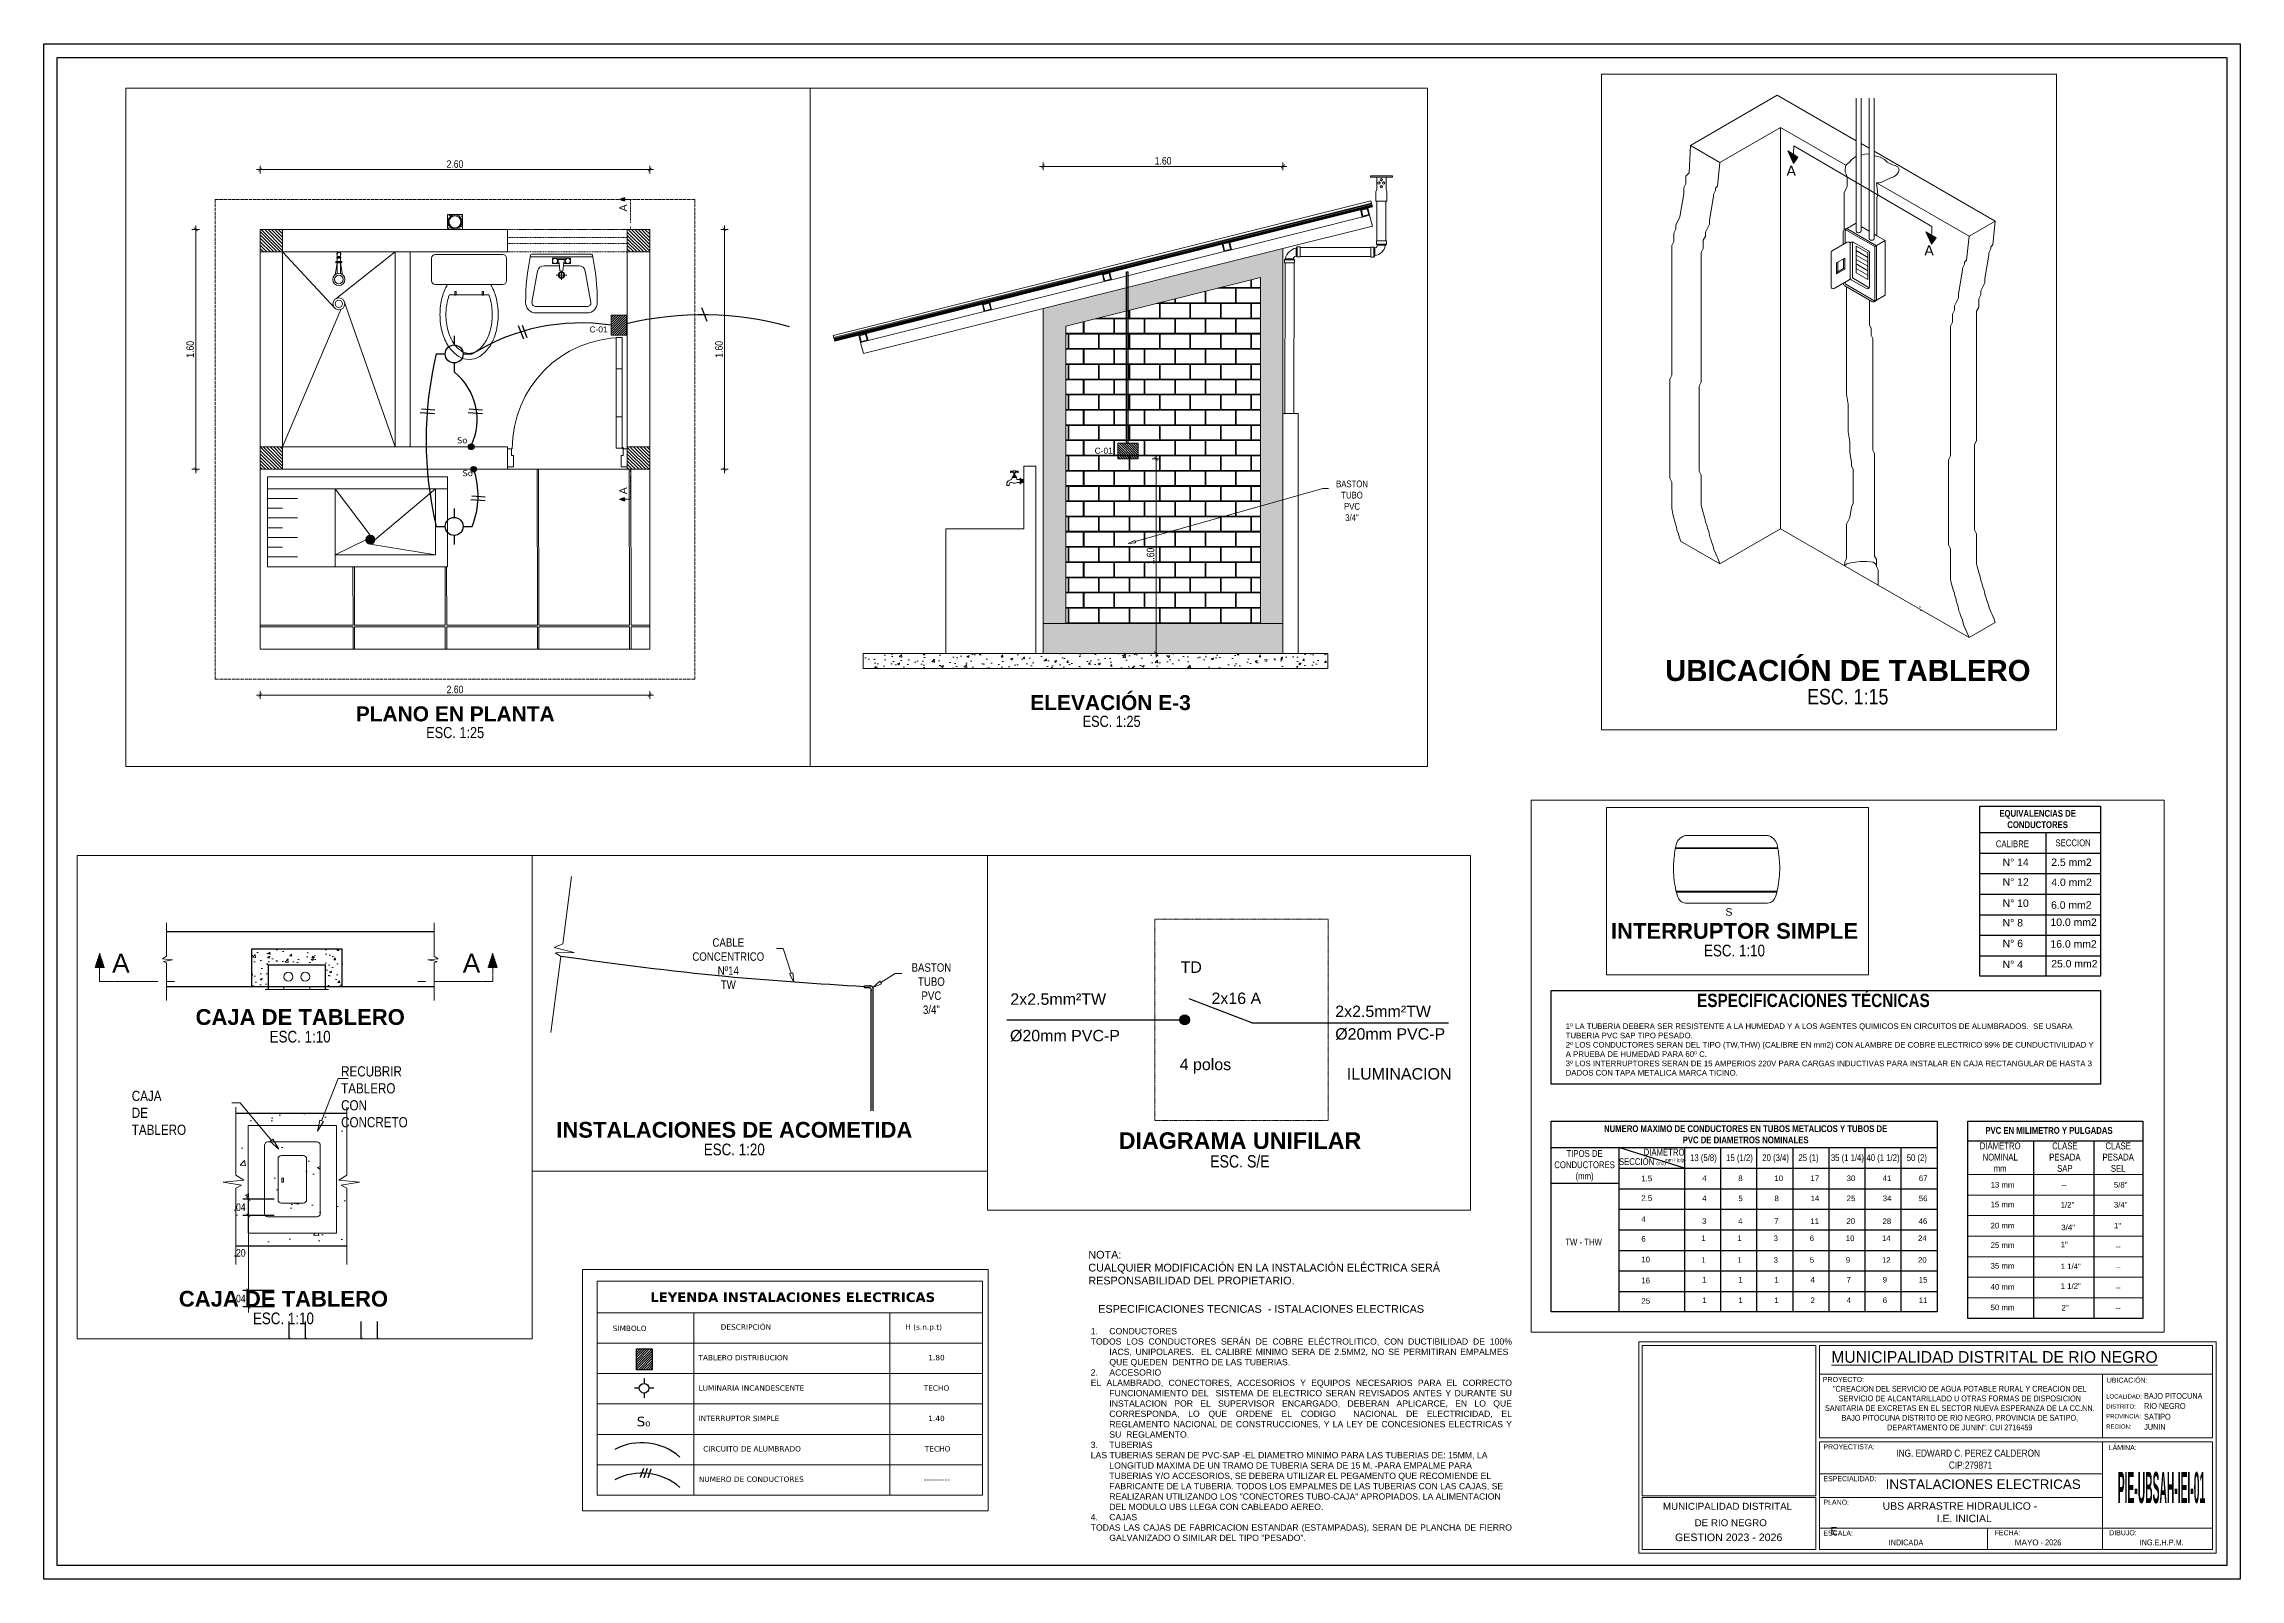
# Paper-space layout 'UBS 1-IE-01' of a CAD drawing. Header units: metres, sheet in millimetres. Extents: x -87 to 499, y -59 to 350.
# The model-space entities are those that its viewports show. They can reach past a viewport. Long polylines and large blocks are cut down to what shows.
import ezdxf
from ezdxf import colors
from ezdxf.entities.mleader import LeaderData, LeaderLine
from ezdxf.enums import TextEntityAlignment as Align
from ezdxf.math import Vec2, Vec3

# ---------------------------------------------------------------- set-up
doc = ezdxf.new("R2010")
doc.units = ezdxf.units.M
for name, pattern in [('ACAD_ISO02W100', [15, 12, -3]), ('DASHED2', [0.375, 0.25, -0.125]), ('HIDDEN', [0.375, 0.25, -0.125]), ('JIS_02_4.0', [5.5, 4, -1.5]), ('TRAZO_Y_PUNTOX2', [50.8, 25.4, -12.7, 0, -12.7])]:
    doc.linetypes.add(name, pattern=pattern)
doc.layers.get('DEFPOINTS').update_dxf_attribs({"color": 250})
for name, color, linetype, lineweight in [('-Accesorios PVC', 88, 'Continuous', 20), ('-Acero', 152, 'Continuous', 9), ('-Acero techos', 252, 'Continuous', 13), ('-Achurado', 251, 'Continuous', 5), ('-Acotado', 251, 'Continuous', 5), ('-Corte', 7, 'Continuous', 35), ('-Ladrillo', 34, 'Continuous', 9), ('-Proyeccion', 85, 'ACAD_ISO02W100', 9), ('-Textos', 7, 'Continuous', 20), ('-Vista', 148, 'Continuous', 9), ('A010', 30, 'Continuous', 9), ('A_MENBRETE', 250, 'Continuous', 15), ('ACI EJE', 8, 'DASHED2', 0), ('CABLE DE LUZ', 23, 'Continuous', 30), ('CALAMINA', 8, 'Continuous', 30), ('COLUMNAS', 154, 'Continuous', 40), ('CUADRO', 7, 'Continuous', 18), ('Desagüe', 155, 'Continuous', 40), ('FIC-2ES_CONCRETO 210', 251, 'Continuous', 30), ('FIC-2ES_EJES_', 1, 'TRAZO_Y_PUNTOX2', 5), ('FIC-2ES_HATCH_', 252, 'Continuous', 5), ('FIC-2ES_INSTALACIONES ELECTRICAS', 5, 'JIS_02_4.0', 30), ('FIC-2ES_PROYECCIONES_', 1, 'JIS_02_4.0', 5), ('FIC-2ES_VEREDA', 253, 'Continuous', 5), ('LUMINARIAS', 45, 'Continuous', 30), ('MEMBRETE', 250, 'Continuous', 0), ('Nº de Conductores', 122, 'Continuous', 30), ('pluma 1', 1, 'Continuous', 9), ('ProfileEdges', 212, 'Continuous', 9), ('TEXTO', 7, 'Continuous', 20), ('TOMACORRIENTES', 97, 'Continuous', 30), ('TUBERIA', 104, 'Continuous', 15)]:
    doc.layers.add(name, color=color, linetype=linetype, lineweight=lineweight)
for name, color, linetype in [('00_DUCTO', 3, 'Continuous'), ('00_TXT-SUBTITULO', 3, 'Continuous'), ('A_50_CotasExter', 253, 'Continuous'), ('ELECTRICAS', 3, 'Continuous'), ('FIC-2ES_PISOS', 151, 'Continuous'), ('FIC-2ES_TEXTO', 7, 'Continuous'), ('FIC-2ES_TUBERIAS-NUEVAS', 150, 'Continuous'), ('G-TEXTOS-TITULOS', 4, 'Continuous')]:
    doc.layers.add(name, color=color, linetype=linetype)
doc.layers.add('FIC-2ES_COTAS', color=7, linetype='Continuous', lineweight=5, true_color=0x6b006b)
doc.layers.add('Observacioness', color=6, linetype='Continuous', plot=False)
doc.styles.add('-Arial Narrow', font='ARIALN.TTF')
doc.styles.add('25-TITULO', font='arialbd.ttf', dxfattribs={"height": 0.1})
doc.styles.add('3mm', font='simplex', dxfattribs={"height": 6})
doc.styles.add('ARIAL', font='arial.ttf')
doc.styles.add('Arial Narrow', font='ARIALN.TTF')
doc.styles.add('CENTURY G.', font='GOTHIC.TTF')
doc.styles.add('COTAS Y DIRECTRIZ', font='ARIALN.TTF')
doc.styles.add('FIC-MEMBRETE', font='verdana.ttf')
doc.styles.add('LAMINA', font='')
doc.styles.get("Standard").update_dxf_attribs({"font": 'arial.ttf'})
doc.styles.add('style1', font='arial.ttf')
doc.styles.get('LAMINA').set_extended_font_data('Arial Black')
doc.dimstyles.new('Esc 1_20n', dxfattribs={"dimscale": 0.02, "dimtxt": 2, "dimasz": 1, "dimexe": 1, "dimexo": 1, "dimgap": 0.45, "dimtad": 1, "dimtoh": 1, "dimzin": 3, "dimdsep": 46, "dimtxsty": '-Arial Narrow', "dimblk": 'ARCHTICK', "dimcen": 1, "dimdle": 1, "dimclrd": 252, "dimclre": 252, "dimclrt": 252, "dimadec": 0, "dimazin": 0, "dimtfac": 1, "dimtix": 1, "dimtmove": 1, "dimatfit": 2, "dimldrblk": 'ARCHTICK', "dimfxl": 1, "dimfxlon": 1, "dimtolj": 2, "dimlwd": 5, "dimlwe": 5, "dimarcsym": 0})
doc.dimstyles.new('FIC - CORTE', dxfattribs={"dimtxt": 2, "dimasz": 1, "dimexe": 1.5, "dimexo": 0.625, "dimgap": 0.9, "dimtad": 2, "dimtih": 1, "dimtoh": 1, "dimzin": 4, "dimdsep": 46, "dimtxsty": 'COTAS Y DIRECTRIZ', "dimblk": 'ARCHTICK', "dimcen": 0.9, "dimdle": 1.5, "dimclrd": 256, "dimclre": 256, "dimclrt": 7, "dimadec": 0, "dimazin": 0, "dimtfac": 1, "dimtix": 1, "dimtmove": 2, "dimatfit": 3, "dimfxl": 1, "dimlwd": 5, "dimarcsym": 0})

# ---------------------------------------------------------------- blocks, each defined once
blk = doc.blocks.new('_ArchTick')
at = {"color": 0, "linetype": 'ByBlock', "const_width": 0.15}
blk.add_lwpolyline([(-0.5, -0.5), (0.5, 0.5)], dxfattribs=at)
blk = doc.blocks.new('*D1877')
at = {"layer": 'DEFPOINTS', "color": 0, "transparency": 16777216}
for p in [(583.4233, 831.2076), (583.4982, 831.2513), (583.4982, 831.2076)]:
    blk.add_point(p, dxfattribs=at)
at = {"layer": 'FIC-2ES_COTAS', "lineweight": 5, "transparency": 16777216}
blk.add_line((583.4233, 831.2663), (583.4233, 831.1926), dxfattribs=at)
at = {"layer": 'FIC-2ES_COTAS', "lineweight": -2, "transparency": 16777216}
for p, q in [((583.492, 831.2513), (583.4083, 831.2513)), ((583.492, 831.2076), (583.4083, 831.2076))]:
    blk.add_line(p, q, dxfattribs=at)
at = {"layer": 'FIC-2ES_COTAS', "lineweight": 5, "transparency": 16777216, "xscale": 0.01, "yscale": 0.01, "zscale": 0.01}
for p, rotation in [((583.4233, 831.2513), 90), ((583.4233, 831.2076), 270)]:
    blk.add_blockref('_ArchTick', p, dxfattribs=dict(at, rotation=rotation))
at = {"layer": 'FIC-2ES_COTAS', "color": 7, "transparency": 16777216, "insert": (583.4, 831.2294), "char_height": 0.02, "attachment_point": 5, "style": 'COTAS Y DIRECTRIZ'}
blk.add_mtext('.04', dxfattribs=at)
blk = doc.blocks.new('*D1878')
at = {"layer": 'DEFPOINTS', "color": 0, "transparency": 16777216}
for p in [(583.4982, 831.2076), (583.4233, 831.0076), (583.4982, 831.0076)]:
    blk.add_point(p, dxfattribs=at)
at = {"layer": 'FIC-2ES_COTAS', "lineweight": -2, "transparency": 16777216}
for p, q in [((583.492, 831.2076), (583.4083, 831.2076)), ((583.492, 831.0076), (583.4083, 831.0076))]:
    blk.add_line(p, q, dxfattribs=at)
at = {"layer": 'FIC-2ES_COTAS', "lineweight": 5, "transparency": 16777216}
blk.add_line((583.4233, 831.2226), (583.4233, 830.9926), dxfattribs=at)
at = {"layer": 'FIC-2ES_COTAS', "lineweight": 5, "transparency": 16777216, "xscale": 0.01, "yscale": 0.01, "zscale": 0.01}
for p, rotation in [((583.4233, 831.2076), 90), ((583.4233, 831.0076), 270)]:
    blk.add_blockref('_ArchTick', p, dxfattribs=dict(at, rotation=rotation))
at = {"layer": 'FIC-2ES_COTAS', "color": 7, "transparency": 16777216, "insert": (583.4, 831.1076), "char_height": 0.02, "attachment_point": 5, "style": 'COTAS Y DIRECTRIZ'}
blk.add_mtext('.20', dxfattribs=at)
blk = doc.blocks.new('*D1879')
at = {"layer": 'DEFPOINTS', "color": 0, "transparency": 16777216}
for p in [(583.4982, 831.0076), (583.4233, 830.964), (583.4982, 830.964)]:
    blk.add_point(p, dxfattribs=at)
at = {"layer": 'FIC-2ES_COTAS', "lineweight": -2, "transparency": 16777216}
for p, q in [((583.492, 831.0076), (583.4083, 831.0076)), ((583.492, 830.964), (583.4083, 830.964))]:
    blk.add_line(p, q, dxfattribs=at)
at = {"layer": 'FIC-2ES_COTAS', "lineweight": 5, "transparency": 16777216}
blk.add_line((583.4233, 831.0226), (583.4233, 830.949), dxfattribs=at)
at = {"layer": 'FIC-2ES_COTAS', "lineweight": 5, "transparency": 16777216, "xscale": 0.01, "yscale": 0.01, "zscale": 0.01}
for p, rotation in [((583.4233, 831.0076), 90), ((583.4233, 830.964), 270)]:
    blk.add_blockref('_ArchTick', p, dxfattribs=dict(at, rotation=rotation))
at = {"layer": 'FIC-2ES_COTAS', "color": 7, "transparency": 16777216, "insert": (583.4, 830.9858), "char_height": 0.02, "attachment_point": 5, "style": 'COTAS Y DIRECTRIZ'}
blk.add_mtext('.04', dxfattribs=at)
blk = doc.blocks.new('*D1880')
at = {"layer": 'DEFPOINTS', "color": 0, "transparency": 16777216}
for p in [(583.5311, 830.9307), (583.5747, 830.9307), (583.5747, 830.8764)]:
    blk.add_point(p, dxfattribs=at)
at = {"layer": 'FIC-2ES_COTAS', "lineweight": -2, "transparency": 16777216}
for p, q in [((583.5311, 830.9244), (583.5311, 830.8614)), ((583.5747, 830.9244), (583.5747, 830.8614))]:
    blk.add_line(p, q, dxfattribs=at)
at = {"layer": 'FIC-2ES_COTAS', "lineweight": 5, "transparency": 16777216}
for p, q in [((583.5311, 830.8764), (583.5211, 830.8764)), ((583.5311, 830.8764), (583.5747, 830.8764)), ((583.5747, 830.8764), (583.5847, 830.8764))]:
    blk.add_line(p, q, dxfattribs=at)
at = {"layer": 'FIC-2ES_COTAS', "lineweight": 5, "transparency": 16777216, "xscale": 0.01, "yscale": 0.01, "zscale": 0.01}
blk.add_blockref('_ArchTick', (583.5311, 830.8764), dxfattribs=at)
at = {"layer": 'FIC-2ES_COTAS', "lineweight": 5, "transparency": 16777216, "xscale": 0.01, "yscale": 0.01, "zscale": 0.01, "rotation": 180}
blk.add_blockref('_ArchTick', (583.5747, 830.8764), dxfattribs=at)
at = {"layer": 'FIC-2ES_COTAS', "color": 7, "transparency": 16777216, "insert": (583.5529, 830.8572), "char_height": 0.02, "attachment_point": 5, "style": 'COTAS Y DIRECTRIZ'}
blk.add_mtext('.04', dxfattribs=at)
blk = doc.blocks.new('*D1881')
at = {"layer": 'DEFPOINTS', "color": 0, "transparency": 16777216}
for p in [(583.5747, 830.9307), (583.7238, 830.9307), (583.7238, 830.8764)]:
    blk.add_point(p, dxfattribs=at)
at = {"layer": 'FIC-2ES_COTAS', "lineweight": -2, "transparency": 16777216}
for p, q in [((583.5747, 830.9244), (583.5747, 830.8614)), ((583.7238, 830.9244), (583.7238, 830.8614))]:
    blk.add_line(p, q, dxfattribs=at)
at = {"layer": 'FIC-2ES_COTAS', "lineweight": 5, "transparency": 16777216}
blk.add_line((583.5597, 830.8764), (583.7388, 830.8764), dxfattribs=at)
at = {"layer": 'FIC-2ES_COTAS', "lineweight": 5, "transparency": 16777216, "xscale": 0.01, "yscale": 0.01, "zscale": 0.01, "rotation": 180}
blk.add_blockref('_ArchTick', (583.5747, 830.8764), dxfattribs=at)
at = {"layer": 'FIC-2ES_COTAS', "lineweight": 5, "transparency": 16777216, "xscale": 0.01, "yscale": 0.01, "zscale": 0.01}
blk.add_blockref('_ArchTick', (583.7238, 830.8764), dxfattribs=at)
at = {"layer": 'FIC-2ES_COTAS', "color": 7, "transparency": 16777216, "insert": (583.6492, 830.8572), "char_height": 0.02, "attachment_point": 5, "style": 'COTAS Y DIRECTRIZ'}
blk.add_mtext('.15', dxfattribs=at)
blk = doc.blocks.new('*D1882')
at = {"layer": 'DEFPOINTS', "color": 0, "transparency": 16777216}
for p in [(583.7238, 830.9307), (583.7674, 830.9307), (583.7674, 830.8764)]:
    blk.add_point(p, dxfattribs=at)
at = {"layer": 'FIC-2ES_COTAS', "lineweight": -2, "transparency": 16777216}
for p, q in [((583.7238, 830.9244), (583.7238, 830.8614)), ((583.7674, 830.9244), (583.7674, 830.8614))]:
    blk.add_line(p, q, dxfattribs=at)
at = {"layer": 'FIC-2ES_COTAS', "lineweight": 5, "transparency": 16777216}
for p, q in [((583.7238, 830.8764), (583.7138, 830.8764)), ((583.7238, 830.8764), (583.7674, 830.8764)), ((583.7674, 830.8764), (583.7774, 830.8764))]:
    blk.add_line(p, q, dxfattribs=at)
at = {"layer": 'FIC-2ES_COTAS', "lineweight": 5, "transparency": 16777216, "xscale": 0.01, "yscale": 0.01, "zscale": 0.01}
blk.add_blockref('_ArchTick', (583.7238, 830.8764), dxfattribs=at)
at = {"layer": 'FIC-2ES_COTAS', "lineweight": 5, "transparency": 16777216, "xscale": 0.01, "yscale": 0.01, "zscale": 0.01, "rotation": 180}
blk.add_blockref('_ArchTick', (583.7674, 830.8764), dxfattribs=at)
at = {"layer": 'FIC-2ES_COTAS', "color": 7, "transparency": 16777216, "insert": (583.7456, 830.8572), "char_height": 0.02, "attachment_point": 5, "style": 'COTAS Y DIRECTRIZ'}
blk.add_mtext('.04', dxfattribs=at)
blk = doc.blocks.new('_ClosedBlank')
at = {"color": 0, "linetype": 'ByBlock', "lineweight": -2}
for p, q in [((-1, 0.17), (0, 0)), ((-1, 0.17), (-1, -0.17)), ((0, 0), (-1, -0.17))]:
    blk.add_line(p, q, dxfattribs=at)
blk = doc.blocks.new('CORTE-HORIZONTALo')
at = {"layer": 'FIC-2ES_PROYECCIONES_'}
blk.add_hatch(color=256, dxfattribs=at).paths.add_polyline_path([(1, -3), (-1, -3), (0, -6)])
blk.add_line((0, -3), (0, 0), dxfattribs=at)
for points in [[(0, 0), (12.49, 0)], [(14.25, 0), (16, 0)]]:
    blk.add_lwpolyline(points, dxfattribs=at)
blk.add_lwpolyline([(0, -6), (1, -3), (-1, -3)], close=True, dxfattribs=at)
at = {"layer": 'FIC-2ES_PROYECCIONES_', "style": 'ARIAL'}
blk.add_attdef('A', text='', height=4, dxfattribs=at).set_placement((4.53, -3.94), align=Align.MIDDLE)
blk = doc.blocks.new('*D1893')
at = {"layer": 'A_50_CotasExter', "color": 252, "lineweight": 5, "transparency": 16777216}
for p, q in [((575.751, 831.5848), (578.401, 831.5848)), ((575.776, 831.5598), (575.776, 831.6098)), ((578.376, 831.5598), (578.376, 831.6098))]:
    blk.add_line(p, q, dxfattribs=at)
at = {"layer": 'DEFPOINTS', "color": 0, "transparency": 16777216}
for p in [(578.376, 831.5848), (575.776, 831.1861), (578.376, 831.1861)]:
    blk.add_point(p, dxfattribs=at)
at = {"layer": 'A_50_CotasExter', "color": 252, "lineweight": 5, "transparency": 16777216, "xscale": 0.025, "yscale": 0.025, "zscale": 0.025, "rotation": 180}
blk.add_blockref('_ArchTick', (575.776, 831.5848), dxfattribs=at)
at = {"layer": 'A_50_CotasExter', "color": 252, "lineweight": 5, "transparency": 16777216, "xscale": 0.025, "yscale": 0.025, "zscale": 0.025}
blk.add_blockref('_ArchTick', (578.376, 831.5848), dxfattribs=at)
at = {"layer": 'A_50_CotasExter', "color": 252, "transparency": 16777216, "insert": (577.076, 831.6216), "char_height": 0.05, "attachment_point": 5, "style": '-Arial Narrow'}
blk.add_mtext('\\A2;2.60', dxfattribs=at)
blk = doc.blocks.new('*D1894')
at = {"layer": 'A_50_CotasExter', "color": 252, "lineweight": 5, "transparency": 16777216}
for p, q in [((578.8748, 831.2111), (578.8748, 829.5611)), ((578.8498, 831.1861), (578.8998, 831.1861)), ((578.8498, 829.5861), (578.8998, 829.5861))]:
    blk.add_line(p, q, dxfattribs=at)
at = {"layer": 'DEFPOINTS', "color": 0, "transparency": 16777216}
for p in [(578.376, 831.1861), (578.376, 829.5861), (578.8748, 829.5861)]:
    blk.add_point(p, dxfattribs=at)
at = {"layer": 'A_50_CotasExter', "color": 252, "lineweight": 5, "transparency": 16777216, "xscale": 0.025, "yscale": 0.025, "zscale": 0.025}
for p, rotation in [((578.8748, 831.1861), 90), ((578.8748, 829.5861), 270)]:
    blk.add_blockref('_ArchTick', p, dxfattribs=dict(at, rotation=rotation))
at = {"layer": 'A_50_CotasExter', "color": 252, "transparency": 16777216, "insert": (578.838, 830.3861), "char_height": 0.05, "attachment_point": 5, "rotation": 90, "style": '-Arial Narrow'}
blk.add_mtext('\\A2;1.60', dxfattribs=at)
blk = doc.blocks.new('*D1895')
at = {"layer": 'A_50_CotasExter', "color": 252, "lineweight": 5, "transparency": 16777216}
for p, q in [((575.776, 828.1051), (575.776, 828.0551)), ((578.376, 828.1051), (578.376, 828.0551)), ((575.751, 828.0801), (578.401, 828.0801))]:
    blk.add_line(p, q, dxfattribs=at)
at = {"layer": 'DEFPOINTS', "color": 0, "transparency": 16777216}
for p in [(575.776, 829.5861), (578.376, 829.5861), (578.376, 828.0801)]:
    blk.add_point(p, dxfattribs=at)
at = {"layer": 'A_50_CotasExter', "color": 252, "lineweight": 5, "transparency": 16777216, "xscale": 0.025, "yscale": 0.025, "zscale": 0.025, "rotation": 180}
blk.add_blockref('_ArchTick', (575.776, 828.0801), dxfattribs=at)
at = {"layer": 'A_50_CotasExter', "color": 252, "lineweight": 5, "transparency": 16777216, "xscale": 0.025, "yscale": 0.025, "zscale": 0.025}
blk.add_blockref('_ArchTick', (578.376, 828.0801), dxfattribs=at)
at = {"layer": 'A_50_CotasExter', "color": 252, "transparency": 16777216, "insert": (577.076, 828.1169), "char_height": 0.05, "attachment_point": 5, "style": '-Arial Narrow'}
blk.add_mtext('\\A2;2.60', dxfattribs=at)
blk = doc.blocks.new('*D1896')
at = {"layer": 'A_50_CotasExter', "color": 252, "lineweight": 5, "transparency": 16777216}
for p, q in [((575.3461, 829.5611), (575.3461, 831.2111)), ((575.3711, 831.1861), (575.3211, 831.1861)), ((575.3711, 829.5861), (575.3211, 829.5861))]:
    blk.add_line(p, q, dxfattribs=at)
at = {"layer": 'DEFPOINTS', "color": 0, "transparency": 16777216}
for p in [(575.3461, 831.1861), (575.776, 831.1861), (575.776, 829.5861)]:
    blk.add_point(p, dxfattribs=at)
at = {"layer": 'A_50_CotasExter', "color": 252, "lineweight": 5, "transparency": 16777216, "xscale": 0.025, "yscale": 0.025, "zscale": 0.025}
for p, rotation in [((575.3461, 831.1861), 90), ((575.3461, 829.5861), 270)]:
    blk.add_blockref('_ArchTick', p, dxfattribs=dict(at, rotation=rotation))
at = {"layer": 'A_50_CotasExter', "color": 252, "transparency": 16777216, "insert": (575.3093, 830.3861), "char_height": 0.05, "attachment_point": 5, "rotation": 90, "style": '-Arial Narrow'}
blk.add_mtext('\\A2;1.60', dxfattribs=at)
blk = doc.blocks.new('fhgfh')
at = {"layer": 'TUBERIA', "color": 152}
for p, q in [((348.858, 607.6285), (348.858, 607.6629)), ((348.858, 607.6629), (348.9652, 607.6629)), ((348.9652, 607.6629), (348.9652, 607.6285)), ((348.7983, 607.4914), (348.7983, 607.5986)), ((348.7983, 607.5986), (348.8326, 607.5986)), ((348.8424, 607.5888), (348.8326, 607.5986)), ((348.8326, 607.5986), (348.8326, 607.4914)), ((348.8424, 607.5037), (348.8424, 607.5907)), ((348.8424, 607.5907), (348.8424, 607.5037)), ((348.8424, 607.5037), (348.8424, 607.5907)), ((348.8424, 607.5907), (348.8424, 607.5037)), ((348.8424, 607.5037), (348.8424, 607.5907)), ((348.9652, 607.6285), (348.858, 607.6285)), ((348.858, 607.6285), (348.8704, 607.6186)), ((348.9574, 607.6187), (348.8704, 607.6187)), ((348.8704, 607.6187), (348.9574, 607.6187)), ((348.9555, 607.6187), (348.9652, 607.6285)), ((348.9574, 607.6167), (348.9574, 607.6187)), ((348.8326, 607.4914), (348.7983, 607.4914)), ((348.8326, 607.4914), (348.8425, 607.5037))]:
    blk.add_line(p, q, dxfattribs=at)
blk.add_lwpolyline([(348.8704, 607.6187, -0.3937), (348.8445, 607.5907), (348.8424, 607.5907)], format="xyb", dxfattribs=at)
blk.add_arc((348.8062, 607.6556), 0.1561, 283.40141, 345.57173, dxfattribs=at)
blk = doc.blocks.new('Sombrero de Ventilacion')
at = {"layer": '-Accesorios PVC', "ltscale": 0.009}
for points in [[(-0.105, 0.2436), (0.105, 0.2436), (0.105, 0.23), (-0.105, 0.23)], [(0.0529, 0.089), (0.0529, 0), (-0.0529, 0), (-0.0529, 0.089), (-0.0443, 0.1163), (-0.0443, 0.23), (0.0443, 0.23), (0.0443, 0.1163)]]:
    blk.add_lwpolyline(points, close=True, dxfattribs=at)
for centre in [(-0.0216, 0.1732), (0.0014, 0.2076), (0.0216, 0.1732), (0.0014, 0.1387)]:
    blk.add_circle(centre, 0.0109, dxfattribs=at)
for centre in [(-0.0179, 0.1732), (0.0051, 0.2076), (0.0253, 0.1732), (0.0051, 0.1387)]:
    blk.add_arc(centre, 0.0115, 108.86934, 251.13066, dxfattribs=at)
blk = doc.blocks.new('*D1898')
at = {"layer": 'A_50_CotasExter', "color": 252, "lineweight": 5, "transparency": 16777216}
for p, q in [((572.163, 831.8142), (573.813, 831.8142)), ((572.188, 831.7892), (572.188, 831.8392)), ((573.788, 831.7892), (573.788, 831.8392))]:
    blk.add_line(p, q, dxfattribs=at)
at = {"layer": 'DEFPOINTS', "color": 0, "transparency": 16777216}
for p in [(573.788, 831.8142), (572.188, 831.5426), (573.788, 831.4675)]:
    blk.add_point(p, dxfattribs=at)
at = {"layer": 'A_50_CotasExter', "color": 252, "lineweight": 5, "transparency": 16777216, "xscale": 0.025, "yscale": 0.025, "zscale": 0.025, "rotation": 180}
blk.add_blockref('_ArchTick', (572.188, 831.8142), dxfattribs=at)
at = {"layer": 'A_50_CotasExter', "color": 252, "lineweight": 5, "transparency": 16777216, "xscale": 0.025, "yscale": 0.025, "zscale": 0.025}
blk.add_blockref('_ArchTick', (573.788, 831.8142), dxfattribs=at)
at = {"layer": 'A_50_CotasExter', "color": 252, "transparency": 16777216, "insert": (572.988, 831.8509), "char_height": 0.05, "attachment_point": 5, "style": '-Arial Narrow'}
blk.add_mtext('\\A2;1.60', dxfattribs=at)
blk = doc.blocks.new('*D1899')
at = {"layer": 'A_50_CotasExter', "color": 252, "lineweight": 5, "transparency": 16777216}
for p, q in [((572.9161, 829.864), (572.9661, 829.864)), ((572.9411, 828.5405), (572.9411, 829.889)), ((572.9161, 828.5655), (572.9661, 828.5655))]:
    blk.add_line(p, q, dxfattribs=at)
at = {"layer": 'DEFPOINTS', "color": 0, "transparency": 16777216}
for p in [(572.7444, 829.864), (572.9411, 829.864), (572.7444, 828.5655)]:
    blk.add_point(p, dxfattribs=at)
at = {"layer": 'A_50_CotasExter', "color": 252, "lineweight": 5, "transparency": 16777216, "xscale": 0.025, "yscale": 0.025, "zscale": 0.025}
for p, rotation in [((572.9411, 829.864), 90), ((572.9411, 828.5655), 270)]:
    blk.add_blockref('_ArchTick', p, dxfattribs=dict(at, rotation=rotation))
at = {"layer": 'A_50_CotasExter', "color": 252, "transparency": 16777216, "insert": (572.9043, 829.2147), "char_height": 0.05, "attachment_point": 5, "rotation": 90, "style": '-Arial Narrow'}
blk.add_mtext('\\A2;1.60', dxfattribs=at)

msp = doc.modelspace()

# ---------------------------------------------------------------- hatches: boundary and pattern name
at = {"layer": '-Acotado', "lineweight": 5}
h = msp.add_hatch(color=30, dxfattribs=at)
h.dxf.hatch_style = 1
h.paths.add_polyline_path([(573.638, 831.0733), (572.338, 830.7483), (572.338, 828.7655), (572.188, 828.7655), (572.188, 830.8655), (573.788, 831.2655), (573.788, 828.7655), (573.638, 828.7655)])
h.paths.add_polyline_path([(573.788, 830.0558), (573.788, 830.1599)], flags=17)
h = msp.add_hatch(color=14, dxfattribs=at)
h.dxf.hatch_style = 1
h.paths.add_polyline_path([(572.188, 828.7655), (573.788, 828.7655), (573.788, 828.5655), (572.323, 828.5655), (572.2005, 828.5655), (572.188, 828.5655)])
at = {"layer": '-Ladrillo', "lineweight": 5, "ltscale": 0.1}
h = msp.add_hatch(dxfattribs=at)
h.set_pattern_fill('AR-B816C', color=256, scale=0.0005)
h.set_pattern_definition([(0, (571.038, 828.76547), (0.1016, 0.1016), [0.1984375, -0.0047625]), (0, (570.9364, 828.77023), (0.1016, 0.1016), [0.1984375, -0.0047625]), (90, (571.038, 828.76547), (-0.1016, 0.1016), [-0.1063625, 0.0968375]), (90, (571.03323, 828.76547), (-0.1016, 0.1016), [-0.1063625, 0.0968375])])
h.paths.add_polyline_path([(572.338, 830.7483), (573.638, 831.0733), (573.638, 828.7655), (572.338, 828.7655)])
at = {"lineweight": 5, "true_color": 0x636466}
h = msp.add_hatch(dxfattribs=at)
h.set_pattern_fill('AR-CONC', color=251, scale=0.0008)
h.set_pattern_definition([(50, (-673.75333, 329.39321), (0.145747735, -0.012751268), [0.01524, -0.16764]), (355, (-673.75333, 329.39321), (-0.028194737, 0.152845476), [0.012192, -0.134112467]), (100.451445, (-673.74119, 329.39215), (0.117552998, 0.140094202), [0.012952007, -0.142472196]), (46.1842, (-673.75333, 329.43385), (0.216863233, -0.033633862), [0.02286, -0.25146]), (96.635558, (-673.73526, 329.43105), (0.189923307, 0.1979409), [0.01942802, -0.213708487]), (351.184151, (-673.75333, 329.43385), (0.189923307, 0.1979409), [0.018287974, -0.201167786]), (21, (-673.73301, 329.42369), (0.121291513, -0.081812159), [0.01524, -0.16764]), (326, (-673.73301, 329.4237), (0.049441623, 0.147350373), [0.012192, -0.134112]), (71.451445, (-673.7229, 329.41688), (0.170733135, 0.065538215), [0.012952007, -0.14247195]), (37.5, (-673.753334, 329.393213), (0.0024708826, 0.067644031), [0, -0.1324864, 0, -0.136144, 0, -0.13462]), (7.5, (-673.753334, 329.39321), (0.05345573, 0.08014446), [0, -0.0776224, 0, -0.1294384, 0, -0.051308]), (327.5, (-673.79865, 329.393213), (0.1084724761, -0.0045829952), [0, -0.0508, 0, -0.158496, 0, -0.210312]), (317.5, (-673.81897, 329.39321), (0.118503345, 0.020341193), [0, -0.06604, 0, -0.1052576, 0, -0.149352])])
h.paths.add_polyline_path([(574.088, 828.4655), (571.1868, 828.4655), (571.0868, 828.4655), (570.9868, 828.4655), (570.9868, 828.5655), (571.6382, 828.5655), (572.0121, 828.5655), (574.088, 828.5655)])
at = {"layer": 'A010', "lineweight": -2, "ltscale": 2.5}
msp.add_hatch(color=0, dxfattribs=at).paths.add_polyline_path([(580.8808, 827.4803, 1), (580.8462, 827.4803, 1)])
at = {"layer": 'FIC-2ES_HATCH_', "ltscale": 0.8}
h = msp.add_hatch(dxfattribs=at)
h.set_pattern_fill('AR-CONC', color=256, scale=0.008125, style=0)
h.set_pattern_definition([(50, (540.427168, 798.27016), (0.05827861, -0.005098718), [0.00609388, -0.06703265]), (355, (540.42717, 798.27016), (-0.01127378, 0.06111689), [0.0048751, -0.05362612]), (100.4514, (540.432024, 798.269735), (0.04700487, 0.056018135), [0.005179, -0.05696899]), (46.1842, (540.42717, 798.28641), (0.08671515, -0.0134487), [0.00914082, -0.10054898]), (96.6356, (540.43439, 798.28529), (0.07594293, 0.07914873), [0.0077685, -0.08545347]), (351.1842, (540.42717, 798.28641), (0.07594287, 0.07914879), [0.00731265, -0.08043918]), (21, (540.435293, 798.28235), (0.048499713, -0.03271347), [0.00609388, -0.06703265]), (326, (540.43529, 798.28235), (0.019769784, 0.058919674), [0.0048751, -0.05362612]), (71.4514, (540.439334, 798.27962), (0.068269517, 0.02620615), [0.005179, -0.05696899]), (37.5, (540.427168, 798.27016), (0.000988009, 0.0270481916), [0, -0.052976108, 0, -0.05443864, 0, -0.053829251]), (7.5, (540.427168, 798.27016), (0.021374847, 0.032046622), [0, -0.03103815, 0, -0.051757333, 0, -0.020516054]), (327.5, (540.409048, 798.27016), (0.0433739805, -0.001832622), [0, -0.020312925, 0, -0.063376326, 0, -0.08409551]), (317.5, (540.400923, 798.27016), (0.047384868, 0.0081337), [0, -0.026406803, 0, -0.04208838, 0, -0.05972])])
h.paths.add_polyline_path([(583.6324, 831.8758), (583.6324, 831.8183), (583.6757, 831.8183), (583.6757, 831.9191), (583.4327, 831.9191), (583.4327, 831.8183), (583.4076, 831.8183), (583.476, 831.8183), (583.476, 831.8758)])
h = msp.add_hatch(dxfattribs=at)
h.set_pattern_fill('AR-CONC', color=256, scale=0.0009, style=0)
h.set_pattern_definition([(50, (604.56731, 811.04929), (0.1639662, -0.0143452), [0.017145, -0.188595]), (355, (604.56731, 811.04929), (-0.0317191, 0.1719512), [0.013716, -0.1508765]), (100.45144, (604.58097, 811.04809), (0.1322471, 0.157606), [0.014571, -0.1602812]), (46.1842, (604.56731, 811.095), (0.2439711, -0.0378381), [0.0257175, -0.2828925]), (96.6356, (604.58764, 811.09185), (0.2136637, 0.2226835), [0.0218565, -0.240422]), (351.1842, (604.5673, 811.095), (0.2136637, 0.2226835), [0.020574, -0.2263138]), (21, (604.59017, 811.08358), (0.13645295, -0.0920387), [0.017145, -0.188595]), (326, (604.59017, 811.08358), (0.0556218, 0.1657692), [0.013716, -0.150876]), (71.45144, (604.60154, 811.0759), (0.1920748, 0.0737305), [0.014571, -0.1602809]), (37.5, (604.56731, 811.049286), (0.00277974, 0.07609953), [0, -0.1490472, 0, -0.153162, 0, -0.1514475]), (7.5, (604.56731, 811.04929), (0.0601377, 0.09016252), [0, -0.0873252, 0, -0.1456182, 0, -0.0577215]), (327.5, (604.51633, 811.049286), (0.12203154, -0.00515587), [0, -0.05715, 0, -0.178308, 0, -0.236601]), (317.5, (604.49347, 811.04929), (0.13331626, 0.02288384), [0, -0.074295, 0, -0.1184148, 0, -0.168021])])
h.paths.add_polyline_path([(583.3897, 831.3147), (583.4109, 831.3017), (583.3563, 831.296), (583.4052, 831.2879), (583.3897, 831.2806), (583.3897, 831.1268), (583.6862, 831.1268), (583.6862, 831.2806), (583.6707, 831.2879), (583.7196, 831.296), (583.665, 831.3017), (583.6862, 831.3147), (583.6862, 831.4807), (583.3897, 831.4807)])
h.paths.add_polyline_path([(583.4225, 831.1601), (583.6589, 831.1601), (583.6589, 831.4474), (583.4225, 831.4474)], flags=16)
h.paths.add_polyline_path([(583.4662, 831.3946, -0.414214), (583.4753, 831.4037), (583.6062, 831.4037, -0.414214), (583.6153, 831.3946), (583.6153, 831.2128, -0.414214), (583.6062, 831.2037), (583.4753, 831.2037, -0.414214), (583.4662, 831.2128)], flags=0)
h.paths.add_polyline_path([(583.5025, 831.3583, -0.414214), (583.5116, 831.3674), (583.5698, 831.3674, -0.414214), (583.5789, 831.3583), (583.5789, 831.2492, -0.414214), (583.5698, 831.2401), (583.5116, 831.2401, -0.414214), (583.5025, 831.2492)], flags=0)
h.paths.add_polyline_path([(583.5126, 831.3074), (583.5167, 831.3074), (583.5167, 831.296), (583.5126, 831.296)], flags=0)
at = {"layer": 'TOMACORRIENTES', "lineweight": 13}
h = msp.add_hatch(dxfattribs=at)
h.set_pattern_fill('ANSI31', color=5, scale=0.003491, style=0)
h.set_pattern_definition([(45, (568.440975, 812.471972), (-0.007836405, 0.007836405), [])])
h.paths.add_polyline_path([(578.1177, 830.4795), (578.2206, 830.4795), (578.2206, 830.6148), (578.1177, 830.6148)])
h = msp.add_hatch(dxfattribs=at)
h.set_pattern_fill('ANSI31', color=5, scale=0.003491, angle=-90, style=0)
h.set_pattern_definition([(315, (554.679217, 839.643612), (0.007836405, 0.007836405), [])])
h.paths.add_polyline_path([(572.6867, 829.9669), (572.6867, 829.864), (572.8221, 829.864), (572.8221, 829.9669)])
at = {"layer": 'TOMACORRIENTES', "ltscale": 0.1}
for points in [[(577.1655, 829.7361, -1), (577.2029, 829.7361, -1)], [(577.182, 829.5861, -1), (577.2194, 829.5861, -1)]]:
    msp.add_hatch(color=5, dxfattribs=at).paths.add_polyline_path(points)
at = {"layer": 'TOMACORRIENTES', "lineweight": 20}
h = msp.add_hatch(dxfattribs=at)
h.set_pattern_fill('ANSI31', color=256, scale=0.004, style=0)
h.set_pattern_definition([(45, (571.269392, 808.083372), (-0.008980256, 0.008980256), [])])
h.paths.add_polyline_path([(582.9383, 828.7194), (582.8203, 828.7194), (582.8203, 828.8745), (582.9383, 828.8745)])

# ---------------------------------------------------------------- linework, layer by layer
at = {"layer": '-Accesorios PVC', "color": 253, "lineweight": 5}
for p, q in [((576.2874, 831.0019), (576.29, 831.0045)), ((576.2874, 831.0019), (576.3145, 831.0019)), ((576.2874, 830.9932), (576.2874, 831.0019)), ((576.3145, 830.9932), (576.2874, 830.9932)), ((576.29, 831.0045), (576.29, 831.0226)), ((576.29, 830.8904), (576.29, 830.9932)), ((576.2912, 831.0045), (576.3113, 831.0045)), ((576.312, 831.0045), (576.312, 831.0226)), ((576.312, 831.0045), (576.3145, 831.0019)), ((576.312, 830.972), (576.312, 830.9932)), ((576.3145, 831.0019), (576.3145, 830.9932)), ((576.2768, 830.8838), (576.29, 830.9634)), ((576.32, 830.9718), (576.282, 830.9718)), ((576.282, 830.9718), (576.282, 830.9634)), ((576.282, 830.9634), (576.32, 830.9634)), ((576.2841, 830.9718), (576.2841, 830.9634)), ((576.2862, 830.9718), (576.2862, 830.9634)), ((576.2904, 830.9718), (576.2904, 830.9634)), ((576.2967, 830.9718), (576.2967, 830.9634)), ((576.3052, 830.9718), (576.3052, 830.9634)), ((576.3115, 830.9718), (576.3115, 830.9634)), ((576.312, 830.8904), (576.312, 830.9718)), ((576.3252, 830.8838), (576.312, 830.9634)), ((576.3158, 830.9718), (576.3158, 830.9634)), ((576.3179, 830.9718), (576.3179, 830.9634)), ((576.32, 830.9634), (576.32, 830.9718))]:
    msp.add_line(p, q, dxfattribs=at)
for radius in [0.0401, 0.0291]:
    msp.add_circle((576.301, 830.8518), radius, dxfattribs=at)
for radius, start, end in [(0.0135, 324.21918, 215.78082), (0.011, 0, 180)]:
    msp.add_arc((576.301, 831.0226), radius, start, end, dxfattribs=at)
at = {"layer": '-Acero', "color": 253, "lineweight": 5}
msp.add_line((576.276, 829.4561), (576.316, 829.4561), dxfattribs=at)
at = {"layer": '-Acero techos', "color": 146, "lineweight": 5, "ltscale": 0.009, "true_color": 0x105689}
for p, q in [((574.3665, 831.4886), (573.4445, 831.2581)), ((574.385, 831.4147), (574.3665, 831.4886)), ((573.788, 831.2655), (574.385, 831.4147)), ((573.3829, 831.2951), (573.4322, 831.3074)), ((573.3952, 831.2458), (572.6442, 831.058)), ((572.5949, 831.0457), (571.8438, 830.858)), ((570.988, 830.5655), (572.188, 830.8655)), ((571.7945, 830.8456), (571.0188, 830.6517)), ((570.9695, 830.6394), (570.988, 830.5655))]:
    msp.add_line(p, q, dxfattribs=at)
for points in [[(574.3542, 831.5379), (574.3049, 831.5256), (574.3172, 831.4763), (574.3665, 831.4886), (574.3544, 831.5372)], [(573.4324, 831.3067), (573.4445, 831.2581), (573.3952, 831.2458), (573.3831, 831.2945)], [(573.4275, 831.3055), (573.4385, 831.2618), (573.3989, 831.2519), (573.3879, 831.2957)], [(571.8317, 830.9065), (571.8438, 830.858), (571.7945, 830.8456), (571.7822, 830.8949), (571.8315, 830.9072)], [(571.0067, 830.7002), (571.0188, 830.6517), (570.9695, 830.6394), (570.9574, 830.6879), (570.9572, 830.6886), (571.0065, 830.701), (571.0067, 830.7003)]]:
    msp.add_lwpolyline(points, dxfattribs=at)
for points in [[(574.3506, 831.5318), (574.311, 831.5219), (574.3209, 831.4824), (574.3605, 831.4923)], [(572.6318, 831.1073), (572.6442, 831.058), (572.5949, 831.0457), (572.5826, 831.095)], [(572.6282, 831.1012), (572.6381, 831.0617), (572.5985, 831.0518), (572.5886, 831.0913)], [(571.8279, 830.9011), (571.8377, 830.8616), (571.7982, 830.8517), (571.7883, 830.8912)], [(571.0029, 830.6949), (571.0127, 830.6553), (570.9732, 830.6455), (570.9633, 830.685)]]:
    msp.add_lwpolyline(points, close=True, dxfattribs=at)
at = {"layer": '-Achurado', "linetype": 'Continuous', "lineweight": 5, "ltscale": 0.009}
for p, q in [((575.776, 831.1714), (575.9113, 831.0361)), ((575.776, 831.149), (575.8888, 831.0361)), ((575.7837, 831.1861), (575.926, 831.0439)), ((575.8062, 831.1861), (575.926, 831.0663)), ((575.8286, 831.1861), (575.926, 831.0888)), ((575.8511, 831.1861), (575.926, 831.1112)), ((575.8735, 831.1861), (575.926, 831.1337)), ((575.896, 831.1861), (575.926, 831.1561)), ((575.9184, 831.1861), (575.926, 831.1786)), ((578.226, 831.1685), (578.3584, 831.0361)), ((578.2308, 831.1861), (578.376, 831.041)), ((578.2533, 831.1861), (578.376, 831.0634)), ((578.2757, 831.1861), (578.376, 831.0859)), ((578.2982, 831.1861), (578.376, 831.1083)), ((578.3206, 831.1861), (578.376, 831.1308)), ((578.3431, 831.1861), (578.376, 831.1532)), ((578.3656, 831.1861), (578.376, 831.1757)), ((575.776, 831.1265), (575.8664, 831.0361)), ((575.776, 831.1041), (575.8439, 831.0361)), ((578.226, 831.1461), (578.3359, 831.0361)), ((578.226, 831.1236), (578.3135, 831.0361)), ((578.226, 831.1012), (578.291, 831.0361)), ((575.776, 831.0816), (575.8215, 831.0361)), ((575.776, 831.0592), (575.799, 831.0361)), ((575.776, 831.0367), (575.7766, 831.0361)), ((578.226, 831.0787), (578.2686, 831.0361)), ((578.226, 831.0563), (578.2461, 831.0361)), ((575.776, 829.7346), (575.9244, 829.5861)), ((575.776, 829.7121), (575.902, 829.5861)), ((575.776, 829.6897), (575.8795, 829.5861)), ((575.7969, 829.7361), (575.926, 829.607)), ((575.8193, 829.7361), (575.926, 829.6295)), ((575.8418, 829.7361), (575.926, 829.6519)), ((575.8642, 829.7361), (575.926, 829.6744)), ((575.8867, 829.7361), (575.926, 829.6968)), ((575.9091, 829.7361), (575.926, 829.7193)), ((578.226, 829.7317), (578.3716, 829.5861)), ((578.226, 829.7092), (578.3491, 829.5861)), ((578.226, 829.6868), (578.3267, 829.5861)), ((578.244, 829.7361), (578.376, 829.6041)), ((578.2665, 829.7361), (578.376, 829.6266)), ((578.2889, 829.7361), (578.376, 829.649)), ((578.3114, 829.7361), (578.376, 829.6715)), ((578.3338, 829.7361), (578.376, 829.6939)), ((578.3563, 829.7361), (578.376, 829.7164)), ((575.776, 829.6672), (575.8571, 829.5861)), ((575.776, 829.6448), (575.8346, 829.5861)), ((578.226, 829.6643), (578.3042, 829.5861)), ((578.226, 829.6419), (578.2818, 829.5861)), ((575.776, 829.6223), (575.8122, 829.5861)), ((575.776, 829.5999), (575.7897, 829.5861)), ((578.226, 829.6194), (578.2593, 829.5861)), ((578.226, 829.597), (578.2369, 829.5861))]:
    msp.add_line(p, q, dxfattribs=at)
at = {"layer": '-Achurado', "color": 253, "lineweight": 5}
for p, q in [((575.826, 829.3911), (576.026, 829.3911)), ((575.826, 829.3261), (575.926, 829.3261)), ((575.826, 829.2611), (576.026, 829.2611)), ((575.826, 829.1961), (575.926, 829.1961)), ((575.826, 829.1311), (576.026, 829.1311)), ((575.826, 829.0661), (575.926, 829.0661)), ((575.826, 829.0011), (576.026, 829.0011))]:
    msp.add_line(p, q, dxfattribs=at)
at = {"layer": '-Corte', "lineweight": 5, "ltscale": 0.009}
for p, q in [((572.188, 830.8655), (573.788, 831.2655)), ((573.788, 831.2655), (573.788, 828.5655)), ((573.638, 831.0733), (572.338, 830.7483)), ((573.638, 831.0733), (573.638, 828.7655)), ((572.188, 830.8655), (572.188, 828.5655)), ((572.338, 830.7483), (572.338, 828.7655)), ((571.9837, 829.7434), (572.0068, 829.7434)), ((571.9856, 829.748), (572.0048, 829.748)), ((571.9903, 829.7536), (572.0002, 829.7536)), ((571.9903, 829.7517), (572.0002, 829.7517)), ((571.9903, 829.7502), (572.0002, 829.7502)), ((571.9915, 829.7548), (571.9989, 829.7548)), ((571.9829, 829.7396), (572.0068, 829.7396)), ((573.788, 828.7655), (572.188, 828.7655)), ((572.2005, 828.5655), (570.9868, 828.5655)), ((570.9868, 828.5655), (570.9868, 828.4655)), ((572.2005, 828.5655), (572.3255, 828.5655)), ((572.323, 828.5655), (574.088, 828.5655)), ((574.088, 828.5655), (574.088, 828.4655)), ((570.9868, 828.4655), (572.063, 828.4655)), ((572.063, 828.4655), (572.2005, 828.4655)), ((572.3255, 828.4655), (572.2005, 828.4655)), ((572.3255, 828.4655), (572.463, 828.4655)), ((572.463, 828.4655), (574.088, 828.4655))]:
    msp.add_line(p, q, dxfattribs=at)
at = {"layer": '-Corte', "color": 253, "lineweight": 5}
for p, q in [((575.826, 829.5361), (575.826, 829.4561)), ((577.026, 829.5361), (575.826, 829.5361)), ((577.026, 829.4561), (577.026, 829.5361)), ((575.826, 829.4561), (577.026, 829.4561)), ((575.826, 828.9361), (575.826, 829.4561)), ((576.276, 829.4561), (576.276, 828.9361)), ((576.946, 829.4561), (576.946, 829.0161)), ((577.026, 829.4561), (577.026, 828.9361)), ((576.946, 829.0161), (576.276, 829.0161)), ((577.026, 828.9361), (575.826, 828.9361))]:
    msp.add_line(p, q, dxfattribs=at)
at = {"layer": '-Corte', "lineweight": 5, "ltscale": 0.009}
for points in [[(572.138, 828.5655), (572.138, 829.8155), (572.058, 829.8155), (572.058, 829.3955)], [(571.9687, 829.7704), (571.9694, 829.7811)], [(571.9879, 829.7811), (571.9694, 829.7811)], [(571.9903, 829.7502), (571.9856, 829.748)], [(571.9856, 829.748), (571.9856, 829.7434)], [(571.9879, 829.7704), (571.9879, 829.7811)], [(572.0026, 829.7704), (571.9879, 829.7704)], [(571.9903, 829.7536), (571.9915, 829.7548)], [(571.9903, 829.7536), (571.9903, 829.7502)], [(571.9915, 829.7704), (571.9915, 829.7548)], [(571.9989, 829.7704), (571.9989, 829.7548)], [(572.0002, 829.7536), (571.9989, 829.7548)], [(572.0002, 829.7536), (572.0002, 829.7502)], [(572.0002, 829.7502), (572.0048, 829.748)], [(572.0026, 829.7704), (572.0026, 829.7811)], [(572.0211, 829.7811), (572.0026, 829.7811)], [(572.0048, 829.748), (572.0048, 829.7434)], [(572.0218, 829.7704), (572.0211, 829.7811)], [(571.9615, 829.6856), (571.9448, 829.6856)], [(571.9662, 829.7033), (571.9661, 829.7033)], [(572.0334, 829.7325), (572.0334, 829.6984)], [(572.0382, 829.7325), (572.0382, 829.6984)], [(572.0382, 829.7256), (572.058, 829.7256)], [(572.0382, 829.7053), (572.058, 829.7053)], [(572.0406, 829.7256), (572.0395, 829.7053)], [(572.0438, 829.7256), (572.0427, 829.7053)], [(572.047, 829.7256), (572.0459, 829.7053)], [(572.0502, 829.7256), (572.0491, 829.7053)], [(572.0534, 829.7256), (572.0523, 829.7053)], [(572.0566, 829.7256), (572.0555, 829.7053)], [(572.058, 829.7053), (572.058, 829.7256)], [(572.058, 829.3955), (571.538, 829.3955), (571.538, 828.5655)]]:
    msp.add_lwpolyline(points, dxfattribs=at)
for points in [[(571.9829, 829.7396, 0.348532), (571.9801, 829.7375), (571.9784, 829.7299, -0.245019), (571.9738, 829.7246), (571.9617, 829.7197, 0.306728), (571.9448, 829.6948), (571.9448, 829.6856)], [(571.9828, 829.7031), (571.9757, 829.7049, 0.211601), (571.9661, 829.7033, 0.253486), (571.9615, 829.6948), (571.9615, 829.6856)], [(572.0302, 829.7256), (572.015, 829.7256, -0.374363), (572.0115, 829.7287), (572.0103, 829.7375, 0.348532), (572.0076, 829.7396)], [(572.0076, 829.7031), (572.015, 829.705, -0.061869), (572.0178, 829.7053), (572.0302, 829.7053)]]:
    msp.add_lwpolyline(points, format="xyb", dxfattribs=at)
for centre, radius, start, end in [((571.9837, 829.7415), 0.00189, 90, 270), ((572.0068, 829.7415), 0.00189, 270, 90), ((572.0302, 829.7289), 0.00326, 270, 0), ((572.0302, 829.702), 0.00326, 0, 90), ((572.0358, 829.7325), 0.0024, 0, 180), ((572.0358, 829.6984), 0.0024, 180, 0)]:
    msp.add_arc(centre, radius, start, end, dxfattribs=at)
for centre, major_axis, ratio, start_param, end_param in [((571.9783, 829.7704), (-0.00962, 0), 0.462853, 3.141593, 6.283185), ((571.9952, 829.7811), (-0.00733, 0), 0.306357, 3.141593, 6.283185), ((571.9952, 829.7159), (-0.028, 0), 0.50947, 1.110986, 2.030606)]:
    msp.add_ellipse(centre, major_axis=major_axis, ratio=ratio, start_param=start_param, end_param=end_param, dxfattribs=at)
at = {"layer": '-Corte', "lineweight": 5, "ltscale": 0.009, "extrusion": (0, 0, -1)}
msp.add_ellipse((572.0122, 829.7704), major_axis=(0.00962, 0), ratio=0.462853, start_param=3.141593, end_param=6.283185, dxfattribs=at)
at = {"layer": '-Proyeccion', "lineweight": 5, "ltscale": 3}
for p, q in [((578.676, 831.3861), (575.476, 831.3861)), ((575.476, 831.3861), (575.476, 828.1861)), ((578.676, 828.1861), (578.676, 831.3861)), ((575.476, 828.1861), (578.676, 828.1861))]:
    msp.add_line(p, q, dxfattribs=at)
at = {"layer": '-Vista', "color": 254, "lineweight": 5}
for p, q in [((577.624, 829.5861), (577.6257, 828.5461)), ((577.634, 829.5861), (577.6357, 828.5461)), ((578.239, 829.5861), (578.2407, 828.5461)), ((578.249, 829.5861), (578.2507, 828.5461)), ((576.395, 828.9361), (576.3957, 828.5461)), ((576.405, 828.9361), (576.4057, 828.5461)), ((577.01, 828.9361), (577.0107, 828.5461)), ((577.02, 828.9361), (577.0207, 828.5461)), ((575.776, 828.5461), (576.3957, 828.5461)), ((575.776, 828.5361), (576.3958, 828.5361)), ((576.3958, 828.5361), (576.3958, 828.3861)), ((576.4057, 828.5461), (577.0108, 828.5461)), ((576.4057, 828.5361), (577.0108, 828.5361)), ((576.4058, 828.5361), (576.4058, 828.3861)), ((577.0108, 828.5361), (577.0108, 828.3861)), ((577.0207, 828.5461), (577.6258, 828.5461)), ((577.0207, 828.5361), (577.6258, 828.5361)), ((577.0208, 828.5361), (577.0208, 828.3861)), ((577.6258, 828.5361), (577.6258, 828.3861)), ((577.6357, 828.5461), (578.2407, 828.5461)), ((577.6357, 828.5361), (577.6359, 828.3861)), ((577.6357, 828.5361), (578.2408, 828.5361)), ((578.2408, 828.5361), (578.2408, 828.3861)), ((578.2507, 828.5461), (578.376, 828.5461)), ((578.2507, 828.5361), (578.376, 828.5361)), ((578.2508, 828.5361), (578.2508, 828.3861))]:
    msp.add_line(p, q, dxfattribs=at)
at = {"layer": '-Vista', "color": 253, "lineweight": 5}
for p, q in [((576.276, 829.4561), (576.511, 829.1461)), ((576.541, 829.1161), (576.946, 829.4561)), ((576.481, 829.1161), (576.276, 829.0161)), ((576.489, 829.1201), (576.489, 829.1201)), ((576.489, 829.1121), (576.489, 829.1121)), ((576.491, 829.1221), (576.531, 829.1221)), ((576.531, 829.1181), (576.491, 829.1181)), ((576.531, 829.1141), (576.491, 829.1141)), ((576.491, 829.1101), (576.531, 829.1101)), ((576.493, 829.1281), (576.493, 829.1281)), ((576.493, 829.1041), (576.493, 829.1041)), ((576.527, 829.1301), (576.495, 829.1301)), ((576.495, 829.1261), (576.527, 829.1261)), ((576.527, 829.1061), (576.495, 829.1061)), ((576.495, 829.1021), (576.527, 829.1021)), ((576.503, 829.1361), (576.503, 829.1361)), ((576.505, 829.1381), (576.517, 829.1381)), ((576.517, 829.1341), (576.505, 829.1341)), ((576.517, 829.0981), (576.505, 829.0981)), ((576.519, 829.1361), (576.519, 829.1361)), ((576.529, 829.1281), (576.529, 829.1281)), ((576.529, 829.1041), (576.529, 829.1041)), ((576.533, 829.1201), (576.533, 829.1201)), ((576.533, 829.1121), (576.533, 829.1121)), ((576.503, 829.0961), (576.503, 829.0961)), ((576.505, 829.0941), (576.517, 829.0941)), ((576.511, 829.0861), (576.946, 829.0161)), ((576.519, 829.0961), (576.519, 829.0961))]:
    msp.add_line(p, q, dxfattribs=at)
for radius in [0.03, 0.025]:
    msp.add_circle((576.511, 829.1161), radius, dxfattribs=at)
for centre, start, end in [((576.491, 829.1201), 90, 180), ((576.491, 829.1201), 180, 270), ((576.491, 829.1121), 90, 180), ((576.491, 829.1121), 180, 270), ((576.495, 829.1281), 90, 180), ((576.495, 829.1281), 180, 270), ((576.495, 829.1041), 90, 180), ((576.495, 829.1041), 180, 270), ((576.505, 829.1361), 90, 180), ((576.505, 829.1361), 180, 270), ((576.505, 829.0961), 90, 180), ((576.517, 829.1361), 0, 90), ((576.517, 829.1361), 270, 360), ((576.517, 829.0961), 0, 90), ((576.527, 829.1281), 0, 90), ((576.527, 829.1281), 270, 360), ((576.527, 829.1041), 0, 90), ((576.527, 829.1041), 270, 360), ((576.531, 829.1201), 0, 90), ((576.531, 829.1201), 270, 0), ((576.531, 829.1121), 0, 90), ((576.531, 829.1121), 270, 0), ((576.505, 829.0961), 180, 270), ((576.517, 829.0961), 270, 360)]:
    msp.add_arc(centre, 0.002, start, end, dxfattribs=at)
msp.add_line((572.7444, 831.1108), (572.7544, 831.1108))
at = {"layer": '00_DUCTO', "color": 5}
for p, q in [((581.0981, 827.4694), (580.8792, 827.5538)), ((580.2408, 827.4803), (580.8635, 827.4803)), ((581.0981, 827.4694), (581.2993, 827.4694)), ((581.2993, 827.4694), (581.7875, 827.4694))]:
    msp.add_line(p, q, dxfattribs=at)
msp.add_open_spline([(579.6155, 826.3658), (579.3677, 826.3814), (578.8255, 826.4155), (578.287, 826.4866), (577.9948, 826.5276)], degree=3, knots=[0, 0, 0, 0, 0.7446, 1.629265, 1.629265, 1.629265, 1.629265], dxfattribs=at)
at = {"layer": 'A010', "color": 7, "linetype": 'HIDDEN', "ltscale": 15}
for p, q in [((580.7594, 827.8329), (581.3664, 827.8329)), ((580.7594, 827.1277), (580.7594, 827.8329)), ((581.3664, 827.8329), (581.3664, 827.1277)), ((581.3664, 827.1277), (580.7594, 827.1277))]:
    msp.add_line(p, q, dxfattribs=at)
at = {"layer": 'A010', "color": 0, "lineweight": -2, "ltscale": 2.5}
msp.add_circle((580.8635, 827.4803), 0.0173, dxfattribs=at)
at = {"layer": 'ACI EJE', "lineweight": 5, "ltscale": 0.3}
for p, q in [((577.426, 831.1861), (578.226, 831.1861)), ((577.4974, 831.1861), (578.226, 831.1861)), ((577.426, 831.1311), (578.226, 831.1311)), ((577.426, 831.0911), (578.226, 831.0911)), ((577.426, 831.0361), (578.226, 831.0361))]:
    msp.add_line(p, q, dxfattribs=at)
at = {"layer": 'CABLE DE LUZ', "color": 5, "lineweight": 30, "ltscale": 0.1}
for p, q in [((572.7444, 829.9669), (572.7444, 831.1108)), ((572.7544, 829.9669), (572.7544, 831.1108))]:
    msp.add_line(p, q, dxfattribs=at)
for centre, radius, start, end in [((578.7299, 828.4901), 2.1271, 74.20825, 103.85311), ((577.9167, 829.1842), 1.3777, 81.61242, 121.80542), ((579.3554, 829.78), 2.4725, 166.5524, 193.4476), ((576.8186, 829.9175), 0.4054, 334.40541, 51.56331), ((576.6811, 829.4092), 0.5489, 338.16475, 18.80533)]:
    msp.add_arc(centre, radius, start, end, dxfattribs=at)
at = {"layer": 'CABLE DE LUZ'}
for centre in [(582.8603, 827.7455), (582.8603, 827.5185)]:
    msp.add_arc(centre, 0.429, 48.52899, 118.00655, dxfattribs=at)
at = {"layer": 'CALAMINA', "lineweight": 5}
for p, q in [((574.3753, 831.5836), (570.7868, 830.6865)), ((574.3788, 831.5699), (570.7902, 830.6727)), ((570.7917, 830.667), (574.3802, 831.5641)), ((574.3816, 831.5586), (570.7931, 830.6615)), ((574.3821, 831.5564), (570.7936, 830.6593)), ((574.3826, 831.5544), (570.7941, 830.6572)), ((570.7943, 830.6566), (574.3828, 831.5537)), ((574.3834, 831.5513), (570.7949, 830.6542)), ((574.3839, 831.5495), (570.7953, 830.6523)), ((574.3844, 831.5474), (570.7959, 830.6503)), ((574.3845, 831.547), (570.796, 830.6498)), ((574.3846, 831.5465), (570.7961, 830.6494)), ((574.3847, 831.5462), (570.7962, 830.649)), ((574.3848, 831.5458), (570.7963, 830.6487)), ((574.3848, 831.5456), (573.4322, 831.3074)), ((574.3849, 831.5453), (573.4323, 831.3071)), ((574.3849, 831.5451), (573.4323, 831.307)), ((574.385, 831.545), (573.4323, 831.3068)), ((574.385, 831.5449), (573.4324, 831.3067)), ((574.385, 831.5448), (573.4324, 831.3067)), ((574.3848, 831.5455), (574.3542, 831.5379)), ((574.3849, 831.5453), (574.3543, 831.5377)), ((574.3849, 831.5451), (574.3543, 831.5375)), ((574.385, 831.545), (574.3544, 831.5373)), ((574.385, 831.5449), (574.3544, 831.5372)), ((574.385, 831.5448), (574.3544, 831.5372)), ((573.3829, 831.2951), (572.6318, 831.1073)), ((573.383, 831.2948), (572.6319, 831.1071)), ((573.383, 831.2946), (572.632, 831.1069)), ((573.3831, 831.2945), (572.632, 831.1067)), ((573.3831, 831.2944), (572.632, 831.1066)), ((573.3831, 831.2944), (572.632, 831.1066)), ((572.5826, 831.095), (571.8315, 830.9072)), ((572.5826, 831.0947), (571.8315, 830.907)), ((572.5827, 831.0945), (571.8316, 830.9068)), ((572.5827, 831.0944), (571.8316, 830.9066)), ((572.5827, 831.0943), (571.8317, 830.9065)), ((572.5827, 831.0943), (571.8317, 830.9065)), ((571.7822, 830.8949), (571.0065, 830.701)), ((571.7823, 830.8946), (571.0065, 830.7007)), ((571.7823, 830.8945), (571.0066, 830.7005)), ((571.7823, 830.8943), (571.0066, 830.7004)), ((571.7824, 830.8942), (571.0067, 830.7003)), ((571.7824, 830.8942), (571.0067, 830.7002)), ((570.9572, 830.6886), (570.7963, 830.6484)), ((570.9573, 830.6884), (570.7964, 830.6482)), ((570.9573, 830.6882), (570.7964, 830.648)), ((570.9573, 830.6881), (570.7965, 830.6478)), ((570.9574, 830.688), (570.7965, 830.6477)), ((570.9574, 830.6879), (570.7965, 830.6477))]:
    msp.add_line(p, q, dxfattribs=at)
at = {"layer": 'COLUMNAS', "color": 5, "lineweight": 5}
msp.add_line((577.426, 829.5861), (577.426, 829.7361), dxfattribs=at)
at = {"layer": 'CUADRO'}
for p, q in [((582.527, 829.3799), (585.4039, 829.3799)), ((582.527, 828.9176), (582.527, 829.3799)), ((585.4039, 829.3799), (585.4039, 828.9176)), ((582.527, 829.1445), (585.4039, 829.1445)), ((583.2478, 829.1445), (583.2478, 828.9176)), ((584.7129, 829.1445), (584.7129, 828.9176)), ((582.527, 828.9176), (585.4039, 828.9176)), ((582.527, 828.4637), (582.527, 828.9176)), ((583.2478, 828.9176), (583.2478, 828.4637)), ((584.7129, 828.9176), (584.7129, 828.4637)), ((585.4039, 828.9176), (585.4039, 828.4637)), ((582.527, 828.6907), (585.4039, 828.6907)), ((582.527, 827.7829), (582.527, 828.4637)), ((582.527, 828.4637), (585.4039, 828.4637)), ((583.2478, 828.4637), (583.2478, 827.7829)), ((584.7129, 828.4637), (584.7129, 827.7829)), ((585.4039, 828.4637), (585.4039, 827.7829)), ((582.527, 828.2368), (585.4039, 828.2368)), ((582.527, 828.2368), (585.4039, 828.2368)), ((582.527, 828.0098), (585.4039, 828.0098)), ((585.4039, 827.7829), (582.527, 827.7829)), ((582.527, 827.7829), (585.4039, 827.7829))]:
    msp.add_line(p, q, dxfattribs=at)
at = {"layer": 'Desagüe', "lineweight": 5, "ltscale": 0.1}
for radius in [0.0462, 0.04]:
    msp.add_circle((577.076, 831.2361), radius, dxfattribs=at)
at = {"layer": 'FIC-2ES_CONCRETO 210', "linetype": 'Continuous', "lineweight": 20}
for p, q in [((582.0691, 832.5466), (582.0365, 832.5654)), ((582.5739, 832.2552), (582.0889, 832.5352)), ((582.4486, 830.6371), (582.4525, 830.6282)), ((582.4689, 830.5879), (582.5739, 830.6485))]:
    msp.add_line(p, q, dxfattribs=at)
at = {"layer": 'FIC-2ES_CONCRETO 210'}
for p, q in [((583.9194, 831.9645), (583.2045, 831.9645)), ((583.2045, 831.8183), (583.9194, 831.8183)), ((583.3897, 831.4807), (583.6862, 831.4807)), ((583.3897, 831.1268), (583.6862, 831.1268))]:
    msp.add_line(p, q, dxfattribs=at)
at = {"layer": 'FIC-2ES_CONCRETO 210', "lineweight": 5}
for p, q in [((577.026, 831.1861), (577.026, 831.2861)), ((577.026, 831.2861), (577.126, 831.2861)), ((577.126, 831.2861), (577.126, 831.1861)), ((575.776, 831.1861), (575.776, 829.5861)), ((575.776, 831.1861), (577.426, 831.1861)), ((575.926, 831.1861), (575.926, 829.7361)), ((577.426, 831.1861), (577.426, 831.0361)), ((578.226, 831.1861), (578.226, 831.0361)), ((578.226, 831.1861), (578.376, 831.1861)), ((578.376, 831.1861), (578.376, 829.5861)), ((575.776, 831.0361), (577.426, 831.0361)), ((578.376, 831.0361), (578.226, 831.0361)), ((578.226, 831.0361), (578.226, 829.5861)), ((573.8905, 830.1655), (573.788, 830.1655)), ((575.776, 829.7361), (575.926, 829.7361)), ((575.926, 829.5861), (575.926, 829.7361)), ((577.426, 829.7361), (575.926, 829.7361)), ((577.426, 829.5861), (577.426, 829.7361)), ((578.226, 829.7361), (578.376, 829.7361)), ((575.776, 829.5861), (577.426, 829.5861)), ((578.376, 829.5861), (578.226, 829.5861))]:
    msp.add_line(p, q, dxfattribs=at)
at = {"layer": 'FIC-2ES_CONCRETO 210', "lineweight": 20}
msp.add_lwpolyline([(582.0167, 832.5769), (581.7013, 832.759), (581.3531, 832.5579), (581.3483, 832.4482), (581.3354, 832.4353), (581.3354, 832.4061), (581.3272, 832.3899), (581.3272, 832.3639), (581.3114, 832.2718), (581.2948, 832.2385), (581.2948, 832.2223), (581.2867, 832.2061), (581.2867, 832.1737), (581.2785, 832.1575), (581.2785, 831.6387), (581.2704, 831.6225), (581.2704, 831.2261), (581.2785, 831.2099), (581.2785, 831.1063), (581.2835, 831.0817), (581.2884, 831.0618), (581.2915, 831.051), (581.2952, 831.0381), (581.2972, 831.0327), (581.2989, 831.0192), (581.3056, 831.0036), (581.3087, 830.991), (581.3124, 830.9812), (581.3136, 830.974), (581.4714, 830.8828)], dxfattribs=at)
at = {"layer": 'FIC-2ES_CONCRETO 210', "linetype": 'Continuous', "lineweight": 20}
for points in [[(581.7146, 832.63), (581.4714, 832.4896)], [(582.099, 832.4081), (582.1447, 832.3817), (582.4689, 832.1945), (582.4593, 832.0992), (582.4512, 832.0911), (582.4512, 832.083), (582.4431, 832.0668), (582.4431, 832.0587), (582.4268, 831.9641), (582.4268, 831.9479), (582.4187, 831.9317), (582.4106, 831.9155), (582.4106, 831.8992), (582.4025, 831.883), (582.4025, 831.8506), (582.3944, 831.8344), (582.3944, 831.3156), (582.3862, 831.2994), (582.3862, 830.959), (582.3944, 830.9428), (582.3944, 830.8229), (582.3964, 830.8126), (582.4002, 830.7973), (582.4028, 830.7884), (582.4053, 830.7795), (582.4104, 830.7655), (582.4117, 830.7554), (582.4155, 830.7465), (582.4193, 830.7312), (582.4232, 830.721), (582.4257, 830.7109), (582.4283, 830.6956), (582.4321, 830.6867), (582.4346, 830.6765), (582.4423, 830.6587), (582.4448, 830.646), (582.4486, 830.6371), (582.4563, 830.6193), (582.4601, 830.6104), (582.4689, 830.5879), (582.1046, 830.7982), (581.7146, 831.0234), (581.7146, 832.63), (581.9762, 832.479)], [(581.3531, 832.5579), (581.4714, 832.4896), (581.4618, 832.3943), (581.4537, 832.3862), (581.4537, 832.3781), (581.4456, 832.3619), (581.4456, 832.3538), (581.4293, 832.2592), (581.4293, 832.243), (581.4212, 832.2268), (581.4131, 832.2106), (581.4131, 832.1943), (581.405, 832.1781), (581.405, 832.1457), (581.3968, 832.1295), (581.3968, 831.6107), (581.3887, 831.5945), (581.3887, 831.2541), (581.3968, 831.2378), (581.3968, 831.118), (581.3989, 831.1077), (581.4027, 831.0924), (581.4053, 831.0835), (581.4078, 831.0746), (581.4129, 831.0606), (581.4142, 831.0505), (581.418, 831.0416), (581.4218, 831.0263), (581.4257, 831.0161), (581.4282, 831.006), (581.4307, 830.9907), (581.4346, 830.9818), (581.4371, 830.9716), (581.4448, 830.9538), (581.4473, 830.9411), (581.4511, 830.9322), (581.4588, 830.9144), (581.4626, 830.9055), (581.4714, 830.8829), (581.7146, 831.0234)], [(582.0167, 832.5133), (582.0133, 832.5124), (581.999, 832.5022), (581.9884, 832.49), (581.9778, 832.482), (581.9762, 832.479), (581.9728, 832.4633), (581.9728, 832.4511), (581.9769, 832.4429), (581.9809, 832.4307), (581.9809, 832.393), (581.9769, 832.3849), (581.9687, 832.3686), (581.9687, 832.2209)], [(582.0691, 832.5233), (582.057, 832.5247), (582.0365, 832.5187)], [(582.0997, 832.1964), (582.0997, 832.3483), (582.1038, 832.3605), (582.099, 832.4081), (582.1095, 832.4081), (582.1201, 832.4107), (582.1308, 832.416), (582.1414, 832.4214), (582.1521, 832.4267), (582.168, 832.432), (582.1787, 832.44), (582.1867, 832.4506), (582.1893, 832.4612), (582.184, 832.4718), (582.1734, 832.4772), (582.1627, 832.4798), (582.1521, 832.4851), (582.1414, 832.4904), (582.1308, 832.5011), (582.1134, 832.5111), (582.1028, 832.5139), (582.0922, 832.5165), (582.0889, 832.5175)], [(582.4689, 832.1945), (582.5739, 832.2552), (582.5643, 832.1599), (582.5562, 832.1518), (582.5562, 832.1436), (582.5481, 832.1274), (582.5481, 832.1193), (582.5318, 832.0247), (582.5318, 832.0085), (582.5237, 831.9923), (582.5156, 831.9761), (582.5156, 831.9599), (582.5075, 831.9437), (582.5075, 831.9112), (582.4994, 831.895), (582.4994, 831.3763), (582.4913, 831.36), (582.4913, 831.0196), (582.4994, 831.0034), (582.4994, 830.8835), (582.5014, 830.8732), (582.5053, 830.858), (582.5078, 830.8491), (582.5103, 830.8402), (582.5154, 830.8262), (582.5167, 830.816), (582.5205, 830.8071), (582.5244, 830.7918), (582.5282, 830.7817), (582.5307, 830.7715), (582.5333, 830.7562), (582.5371, 830.7473), (582.5396, 830.7372), (582.5473, 830.7194), (582.5498, 830.7066), (582.5536, 830.6977), (582.5575, 830.6888), (582.5613, 830.6799), (582.5651, 830.671), (582.5689, 830.6621), (582.5739, 830.6485), (582.5689, 830.6621)], [(581.978, 831.992), (581.978, 831.563), (581.9849, 831.5219), (581.9849, 831.4122), (581.9918, 831.3711), (581.9918, 831.3299), (581.9986, 831.2888), (581.9986, 831.2751), (582.0055, 831.2614), (582.0055, 831.1243), (581.9986, 831.1106), (581.9918, 831.0694), (581.978, 831.042), (581.978, 830.9049), (581.9712, 830.8912), (581.9703, 830.8757), (581.9797, 830.8828), (581.9945, 830.8878), (582.0044, 830.889), (582.0143, 830.8903), (582.0242, 830.8915), (582.0328, 830.8927), (582.0597, 830.8927), (582.0852, 830.89), (582.0951, 830.8826), (582.0978, 830.8727), (582.1046, 830.859), (582.1046, 830.7982)], [(582.0703, 831.9388), (582.0703, 831.8394), (582.0772, 831.8257), (582.0772, 831.7983), (582.084, 831.7846), (582.084, 831.3389), (582.0909, 831.3252), (582.0909, 830.9139), (582.0978, 830.9001), (582.0978, 830.8727)]]:
    msp.add_lwpolyline(points, dxfattribs=at)
at = {"layer": 'FIC-2ES_CONCRETO 210'}
msp.add_lwpolyline([(583.4327, 831.8183), (583.4327, 831.9191), (583.6727, 831.9191), (583.6727, 831.8183)], dxfattribs=at)
at = {"layer": 'FIC-2ES_CONCRETO 210', "lineweight": 5}
msp.add_lwpolyline([(573.8905, 830.1655), (573.8905, 828.5655)], dxfattribs=at)
at = {"layer": 'FIC-2ES_CONCRETO 210', "color": 5}
msp.add_circle((577.1842, 829.7361), 0.0187, dxfattribs=at)
at = {"layer": 'FIC-2ES_CONCRETO 210', "color": 1, "linetype": 'ByBlock', "lineweight": 20, "ltscale": 0.8}
for p in [(582.2727, 830.7105), (582.2768, 830.6977)]:
    msp.add_point(p, dxfattribs=at)
at = {"layer": 'FIC-2ES_EJES_', "linetype": 'Continuous'}
for points in [[(583.2045, 831.9883), (583.2045, 831.8989), (583.194, 831.8924), (583.2211, 831.8896), (583.1968, 831.8855), (583.2045, 831.8819), (583.2045, 831.7807)], [(583.9194, 831.9883), (583.9194, 831.8989), (583.9299, 831.8924), (583.9028, 831.8896), (583.9271, 831.8855), (583.9194, 831.8819), (583.9194, 831.7807)], [(583.3897, 831.4966), (583.3897, 831.3147), (583.4109, 831.3017), (583.3563, 831.296), (583.4052, 831.2879), (583.3897, 831.2806), (583.3897, 831.0768)], [(583.6862, 831.4966), (583.6862, 831.3147), (583.665, 831.3017), (583.7196, 831.296), (583.6707, 831.2879), (583.6862, 831.2806), (583.6862, 831.0768)], [(578.0515, 826.954), (578.0039, 826.5956), (577.9583, 826.5753), (578.0653, 826.5495), (577.966, 826.5462), (577.9948, 826.5276), (577.9409, 826.122)]]:
    msp.add_lwpolyline(points, dxfattribs=at)
at = {"layer": 'FIC-2ES_INSTALACIONES ELECTRICAS', "linetype": 'Continuous', "lineweight": 0}
for p, q in [((582.0167, 832.2144), (582.0167, 832.7475)), ((582.0365, 832.2144), (582.0365, 832.7475)), ((582.0691, 832.1841), (582.0691, 832.7465)), ((582.0889, 832.1841), (582.0889, 832.7465)), ((581.7663, 832.5218), (581.7668, 832.5564)), ((582.3195, 832.233), (581.7668, 832.5564)), ((581.9654, 832.2126), (581.9654, 832.1619)), ((581.9723, 832.2214), (582.0143, 832.2457)), ((582.0912, 832.1528), (581.9723, 832.2214)), ((581.9723, 832.2214), (581.9723, 832.1659)), ((582.0922, 832.1603), (581.9835, 832.2231)), ((582.0167, 832.2444), (582.0143, 832.2457)), ((582.0691, 832.2141), (582.0365, 832.2329)), ((582.3186, 832.1703), (582.3195, 832.233)), ((581.9207, 832.1361), (581.9813, 832.1711)), ((581.9934, 832.1641), (581.9934, 832.027)), ((582.0019, 832.1722), (582.0019, 832.0273)), ((582.0661, 832.1361), (582.0055, 832.1711)), ((582.0637, 832.1278), (582.0168, 832.1548)), ((582.0168, 832.1548), (582.0168, 832.048)), ((582.1004, 832.196), (582.0889, 832.2026)), ((582.0912, 832.1528), (582.1332, 832.177)), ((582.0912, 832.1528), (582.0912, 831.9347)), ((582.0982, 832.1498), (582.0982, 831.9436)), ((582.1332, 832.177), (582.1004, 832.196)), ((582.1332, 832.177), (582.1332, 831.959)), ((581.9167, 832.1292), (581.9167, 831.992)), ((581.9712, 832.1063), (581.9389, 832.0877)), ((581.9389, 832.0877), (581.9389, 832.0435)), ((581.9441, 832.0907), (581.9441, 832.0525)), ((581.966, 832.1033), (581.966, 832.0651)), ((581.9712, 832.1063), (581.9712, 832.0621)), ((582.0637, 832.1099), (582.0168, 832.137)), ((582.0637, 832.0921), (582.0168, 832.1192)), ((582.0637, 832.0743), (582.0168, 832.1014)), ((582.0637, 832.1278), (582.0637, 832.021)), ((582.0702, 832.1292), (582.0702, 831.992)), ((581.9712, 832.0621), (581.9389, 832.0435)), ((581.9441, 832.0525), (581.9389, 832.0435)), ((581.966, 832.0651), (581.9441, 832.0525)), ((581.9712, 832.0621), (581.966, 832.0651)), ((582.0637, 832.0565), (582.0168, 832.0835)), ((582.0637, 832.0387), (582.0168, 832.0657)), ((582.0637, 832.021), (582.0168, 832.048)), ((581.9288, 831.985), (581.9894, 832.02)), ((582.0801, 831.9331), (581.9714, 831.9958)), ((581.9723, 832.0102), (581.9723, 832.0034)), ((582.0912, 831.9347), (581.9723, 832.0034)), ((582.058, 831.985), (581.9975, 832.02)), ((582.0693, 831.9884), (582.0019, 832.0273)), ((582.0912, 831.9347), (582.1332, 831.959)), ((583.4768, 831.8172), (583.6286, 831.8172)), ((583.5184, 831.8172), (583.5184, 831.8108)), ((583.587, 831.8172), (583.587, 831.8108)), ((580.6129, 829.0506), (580.887, 829.0506)), ((580.6133, 829.0531), (580.8866, 829.0531)), ((580.6405, 829.0858), (580.8594, 829.0858)), ((580.6152, 828.9369), (580.8848, 828.9369)), ((580.6158, 828.9344), (580.8842, 828.9344)), ((580.6405, 828.9048), (580.8594, 828.9048))]:
    msp.add_line(p, q, dxfattribs=at)
for points in [[(581.7435, 832.5356), (581.7662, 832.4855), (581.784, 832.511)], [(582.2962, 832.2122), (582.3189, 832.1621), (582.3367, 832.1877)], [(583.6375, 831.8108), (583.4679, 831.8108), (583.4679, 831.81), (583.6375, 831.81)], [(583.4225, 831.4474), (583.6589, 831.4474), (583.6589, 831.1601), (583.4225, 831.1601)], [(583.5126, 831.3074), (583.5167, 831.3074), (583.5167, 831.296), (583.5126, 831.296)]]:
    msp.add_lwpolyline(points, close=True, dxfattribs=at)
for points in [[(583.476, 831.8108), (583.476, 831.8758), (583.6294, 831.8758), (583.6294, 831.8108)], [(583.4768, 831.8108), (583.4768, 831.875), (583.6286, 831.875), (583.6286, 831.8108)]]:
    msp.add_lwpolyline(points, dxfattribs=at)
msp.add_lwpolyline([(583.6153, 831.2128), (583.6153, 831.3946, 0.414214), (583.6062, 831.4037), (583.4753, 831.4037, 0.414214), (583.4662, 831.3946), (583.4662, 831.2128, 0.414214), (583.4753, 831.2037), (583.6062, 831.2037)], format="xyb", dxfattribs=at)
msp.add_lwpolyline([(583.5789, 831.2492), (583.5789, 831.3583, 0.414214), (583.5698, 831.3674), (583.5116, 831.3674, 0.414214), (583.5025, 831.3583), (583.5025, 831.2492, 0.414214), (583.5116, 831.2401), (583.5698, 831.2401, 0.414214)], format="xyb", close=True, dxfattribs=at)
for centre in [(583.5303, 831.8443), (583.5751, 831.8443)]:
    msp.add_circle(centre, 0.012, dxfattribs=at)
for centre, radius, start, end in [((581.9775, 832.2126), 0.0121, 60, 180), ((581.9853, 832.1641), 0.00808, 0, 120), ((582.0015, 832.1641), 0.00808, 60, 180), ((582.0861, 832.1498), 0.0121, 0, 60), ((581.9248, 832.1292), 0.00808, 120, 180), ((582.0621, 832.1292), 0.00808, 0, 60), ((581.9248, 831.992), 0.00808, 180, 300), ((581.9775, 832.0063), 0.0121, 180, 240), ((581.9853, 832.027), 0.00808, 300, 0), ((582.0015, 832.027), 0.00808, 180, 240), ((582.0621, 831.992), 0.00808, 240, 0), ((582.0861, 831.9436), 0.0121, 240, 0), ((583.6062, 831.2128), 0.00909, 270, 0)]:
    msp.add_arc(centre, radius, start, end, dxfattribs=at)
at = {"layer": 'FIC-2ES_INSTALACIONES ELECTRICAS', "linetype": 'Continuous', "lineweight": 0, "extrusion": (0, 0, -1)}
for centre in [(582.0266, 832.2144), (582.079, 832.1841)]:
    msp.add_ellipse(centre, major_axis=(0.00989, 0), ratio=0.57735, start_param=0, end_param=3.141593, dxfattribs=at)
at = {"layer": 'FIC-2ES_INSTALACIONES ELECTRICAS', "linetype": 'Continuous', "lineweight": 0}
for points in [[(580.6405, 828.9048), (580.627, 828.9105), (580.6198, 828.9217), (580.6134, 828.9451), (580.6082, 828.9996), (580.6119, 829.0432), (580.6191, 829.0702), (580.633, 829.083), (580.6405, 829.0858)], [(580.8594, 828.9048), (580.8729, 828.9105), (580.8801, 828.9217), (580.8865, 828.9451), (580.8918, 828.9996), (580.888, 829.0432), (580.8808, 829.0702), (580.8669, 829.083), (580.8594, 829.0858)]]:
    msp.add_spline(points, degree=3, dxfattribs=at)
for p in [(582.0912, 832.1528), (582.0912, 831.9347), (583.6286, 831.8108)]:
    msp.add_point(p, dxfattribs=at)
for points in [[(581.7662, 832.4855), (581.7435, 832.5356), (581.784, 832.511)], [(582.3189, 832.1621), (582.2962, 832.2122), (582.3367, 832.1877)]]:
    msp.add_solid(points, dxfattribs=at)
at = {"layer": 'FIC-2ES_PISOS', "color": 253, "lineweight": 5}
for p, q in [((576.2784, 830.6572), (575.926, 831.0361)), ((576.2804, 830.7233), (576.676, 831.0361)), ((576.3339, 830.7114), (576.676, 829.7361)), ((576.3154, 830.6528), (575.926, 829.7361))]:
    msp.add_line(p, q, dxfattribs=at)
for radius in [0.0395, 0.025]:
    msp.add_circle((576.301, 830.6896), radius, dxfattribs=at)
at = {"layer": 'FIC-2ES_TEXTO'}
for p, q in [((587.8627, 830.3884), (588.5096, 830.3884)), ((588.2154, 830.3884), (588.2154, 829.6163)), ((587.8627, 830.2781), (588.5096, 830.2781)), ((587.8627, 830.1678), (588.5096, 830.1678)), ((587.8627, 830.0575), (588.5096, 830.0575)), ((587.8627, 829.9472), (588.5096, 829.9472)), ((587.8627, 829.8369), (588.5096, 829.8369)), ((587.8627, 829.7266), (588.5096, 829.7266)), ((585.5605, 828.6972), (587.6324, 828.6972)), ((586.2757, 828.6972), (586.2757, 827.8148)), ((586.4695, 828.6972), (586.4695, 827.8148)), ((586.6633, 828.6972), (586.6633, 827.8148)), ((586.8571, 828.6972), (586.8571, 827.8148)), ((587.0509, 828.6972), (587.0509, 827.8148)), ((587.2447, 828.6972), (587.2447, 827.8148)), ((587.4385, 828.6972), (587.4385, 827.8148)), ((587.7981, 828.7339), (588.7368, 828.7339)), ((588.1509, 828.7339), (588.1509, 827.7807)), ((588.4743, 828.7339), (588.4743, 827.7807)), ((585.9229, 828.5869), (587.6324, 828.5869)), ((585.9229, 828.4766), (587.6324, 828.4766)), ((585.9229, 828.3663), (587.6324, 828.3663)), ((585.9229, 828.256), (587.6324, 828.256)), ((585.9229, 828.1457), (587.6324, 828.1457)), ((585.9229, 828.0354), (587.6324, 828.0354)), ((585.9229, 827.9251), (587.6324, 827.9251))]:
    msp.add_line(p, q, dxfattribs=at)
for points in [[(587.8627, 829.6163), (587.8627, 830.5294), (588.5096, 830.5294), (588.5096, 829.6163)], [(585.5605, 829.5401), (588.5093, 829.5401), (588.5093, 829.0378), (585.5605, 829.0378)], [(585.5605, 827.8148), (585.5605, 828.8381), (587.6324, 828.8381), (587.6324, 827.8148)], [(587.7981, 827.7807), (587.7981, 828.8381), (588.7368, 828.8381), (588.7368, 827.7807)]]:
    msp.add_lwpolyline(points, close=True, dxfattribs=at)
for points in [[(586.2757, 828.5869), (585.9229, 828.6972), (585.9229, 827.8148)], [(585.5605, 828.5069), (585.9229, 828.5069)]]:
    msp.add_lwpolyline(points, dxfattribs=at)
at = {"layer": 'FIC-2ES_TUBERIAS-NUEVAS'}
for p, q in [((579.6517, 825.7033), (579.6517, 826.3495)), ((579.6616, 825.7033), (579.6616, 826.3537))]:
    msp.add_line(p, q, dxfattribs=at)
msp.add_lwpolyline([(579.6517, 826.3444, 0.252791), (579.6459, 826.3602), (579.6155, 826.3602), (579.6155, 826.3713), (579.6466, 826.3713)], format="xyb", dxfattribs=at)
msp.add_arc((579.6439, 826.3537), 0.0177, 359.29804, 98.91352, dxfattribs=at)
at = {"layer": 'FIC-2ES_VEREDA', "lineweight": 5}
for p, q in [((574.385, 831.5448), (574.3753, 831.5836)), ((570.7965, 830.6477), (570.7868, 830.6865)), ((577.426, 829.5861), (578.226, 829.5861)), ((572.2455, 828.5655), (572.2855, 828.5655))]:
    msp.add_line(p, q, dxfattribs=at)
at = {"layer": 'LUMINARIAS', "color": 5, "ltscale": 0.1}
for p, q in [((577.0706, 830.475), (577.0706, 830.415)), ((576.9506, 830.355), (577.0106, 830.355)), ((577.1306, 830.355), (577.1906, 830.355)), ((577.0706, 830.295), (577.0706, 830.235)), ((577.0706, 829.325), (577.0706, 829.265)), ((576.9506, 829.205), (577.0106, 829.205)), ((577.1306, 829.205), (577.1906, 829.205)), ((577.0706, 829.145), (577.0706, 829.085))]:
    msp.add_line(p, q, dxfattribs=at)
at = {"layer": 'LUMINARIAS', "ltscale": 0.1}
for p, q in [((582.8771, 828.6531), (582.8771, 828.6171)), ((582.8411, 828.5811), (582.8051, 828.5811)), ((582.9491, 828.5811), (582.9131, 828.5811)), ((582.8771, 828.5451), (582.8771, 828.5091))]:
    msp.add_line(p, q, dxfattribs=at)
at = {"layer": 'LUMINARIAS', "color": 5, "ltscale": 0.1}
for centre in [(577.0706, 830.355), (577.0706, 829.205)]:
    msp.add_circle(centre, 0.06, dxfattribs=at)
at = {"layer": 'LUMINARIAS', "ltscale": 0.1}
msp.add_circle((582.8771, 828.5811), 0.036, dxfattribs=at)
at = {"layer": 'Nº de Conductores'}
for p, q in [((578.758, 830.5724), (578.7233, 830.6619)), ((582.8503, 827.9159), (582.8754, 827.9832)), ((582.8767, 827.9119), (582.9018, 827.9845)), ((582.9084, 827.9119), (582.9309, 827.9792))]:
    msp.add_line(p, q, dxfattribs=at)
at = {"layer": 'Nº de Conductores', "color": 5}
for p, q in [((577.5347, 830.4528), (577.5, 830.5422)), ((577.5567, 830.4619), (577.5256, 830.5449)), ((576.941, 829.9804), (576.8525, 829.9867)), ((577.2601, 829.9804), (577.1716, 829.9867)), ((576.9401, 829.9566), (576.8443, 829.9624)), ((577.2592, 829.9566), (577.1634, 829.9624)), ((577.2775, 829.3999), (577.1891, 829.4063)), ((577.2766, 829.3761), (577.1808, 829.382))]:
    msp.add_line(p, q, dxfattribs=at)
at = {"layer": 'Observacioness', "color": 0, "linetype": 'Continuous', "lineweight": 5, "ltscale": 0.1}
for p, q in [((577.0265, 831.271), (577.0265, 831.271)), ((577.0267, 831.2689), (577.0267, 831.2689)), ((577.0292, 831.2674), (577.0292, 831.2674)), ((577.0312, 831.2832), (577.0309, 831.286)), ((577.0325, 831.2845), (577.0325, 831.2845)), ((577.0346, 831.2808), (577.0346, 831.2808)), ((577.0351, 831.2827), (577.0351, 831.2827)), ((577.0361, 831.2664), (577.0361, 831.2664)), ((577.0365, 831.2787), (577.038, 831.2804)), ((577.0365, 831.2764), (577.0365, 831.2764)), ((577.0385, 831.2823), (577.0381, 831.2842)), ((577.04, 831.2783), (577.0418, 831.2781)), ((577.044, 831.274), (577.044, 831.274)), ((577.0442, 831.2762), (577.0449, 831.278)), ((577.0456, 831.2714), (577.0456, 831.2714)), ((577.0469, 831.2847), (577.049, 831.2855)), ((577.0487, 831.2819), (577.0502, 831.2809)), ((577.0511, 831.282), (577.0511, 831.282)), ((577.0521, 831.2786), (577.0521, 831.2786)), ((577.053, 831.2841), (577.0557, 831.2837)), ((577.0535, 831.2833), (577.0535, 831.2833)), ((577.06, 831.2804), (577.0597, 831.2823)), ((577.061, 831.2842), (577.061, 831.2842)), ((577.063, 831.2804), (577.0629, 831.2811)), ((577.0687, 831.2842), (577.0705, 831.2861)), ((577.0694, 831.2859), (577.0695, 831.2861)), ((577.0724, 831.2857), (577.0724, 831.2857)), ((577.0826, 831.2827), (577.0826, 831.2827)), ((577.09, 831.2823), (577.0921, 831.2831)), ((577.0965, 831.283), (577.0965, 831.283)), ((577.0982, 831.2849), (577.0982, 831.2849)), ((577.0991, 831.28), (577.0991, 831.28)), ((577.1007, 831.2793), (577.103, 831.2817)), ((577.1021, 831.2742), (577.1025, 831.2748)), ((577.1023, 831.2789), (577.1023, 831.2789)), ((577.103, 831.2766), (577.1027, 831.2785)), ((577.1046, 831.2726), (577.1064, 831.2725)), ((577.108, 831.2702), (577.1101, 831.271)), ((577.1104, 831.2669), (577.1112, 831.2664)), ((577.1126, 831.2835), (577.1132, 831.2853)), ((577.1127, 831.2681), (577.1127, 831.2681)), ((577.1129, 831.267), (577.1129, 831.267)), ((577.1133, 831.277), (577.1133, 831.277)), ((577.1134, 831.2695), (577.1134, 831.2695)), ((577.114, 831.286), (577.114, 831.286)), ((577.1152, 831.2793), (577.1152, 831.2793)), ((577.1171, 831.2742), (577.1197, 831.2738)), ((577.1209, 831.2705), (577.1209, 831.2705)), ((577.1213, 831.2814), (577.1213, 831.2814)), ((577.1226, 831.2711), (577.1241, 831.2729)), ((577.1246, 831.2748), (577.1242, 831.2766)), ((577.026, 831.2548), (577.0277, 831.2545)), ((577.026, 831.2198), (577.0271, 831.2203)), ((577.0264, 831.233), (577.0264, 831.233)), ((577.0268, 831.235), (577.0286, 831.2349)), ((577.0268, 831.2166), (577.0283, 831.2156)), ((577.0275, 831.2209), (577.0275, 831.2209)), ((577.0275, 831.2129), (577.029, 831.2146)), ((577.029, 831.2207), (577.0316, 831.2203)), ((577.0295, 831.2165), (577.0291, 831.2184)), ((577.0295, 831.2369), (577.0295, 831.2369)), ((577.0296, 831.2327), (577.0299, 831.2333)), ((577.0299, 831.2478), (577.0299, 831.2478)), ((577.031, 831.2125), (577.0328, 831.2123)), ((577.0324, 831.2085), (577.0324, 831.2085)), ((577.0356, 831.2634), (577.0356, 831.2634)), ((577.1136, 831.2053), (577.115, 831.2071)), ((577.1155, 831.2089), (577.1152, 831.2108)), ((577.1156, 831.26), (577.1156, 831.26)), ((577.1193, 831.2164), (577.1193, 831.2164)), ((577.1199, 831.2615), (577.1199, 831.2615)), ((577.122, 831.2399), (577.1237, 831.2396)), ((577.1232, 831.2497), (577.1238, 831.2515)), ((577.1236, 831.2168), (577.1236, 831.2168)), ((577.1244, 831.2602), (577.1244, 831.2602)), ((577.1253, 831.2633), (577.1253, 831.2633)), ((577.1259, 831.2581), (577.126, 831.2582)), ((577.1259, 831.209), (577.1259, 831.209)), ((577.0263, 831.195), (577.0263, 831.195)), ((577.028, 831.2015), (577.028, 831.2015)), ((577.0282, 831.1936), (577.0282, 831.1936)), ((577.0317, 831.1903), (577.0331, 831.192)), ((577.0317, 831.1896), (577.0317, 831.1896)), ((577.033, 831.1865), (577.0356, 831.1861)), ((577.0332, 831.1865), (577.0332, 831.1865)), ((577.0336, 831.1939), (577.0333, 831.1958)), ((577.0336, 831.1965), (577.0336, 831.1965)), ((577.0339, 831.2065), (577.0339, 831.2065)), ((577.0352, 831.1899), (577.037, 831.1897)), ((577.0357, 831.1946), (577.0357, 831.1946)), ((577.0361, 831.2054), (577.0361, 831.2054)), ((577.0369, 831.1861), (577.0377, 831.1864)), ((577.0377, 831.2049), (577.0377, 831.2049)), ((577.0403, 831.1989), (577.0409, 831.2007)), ((577.0438, 831.198), (577.0438, 831.198)), ((577.044, 831.2008), (577.044, 831.2008)), ((577.0471, 831.1961), (577.0471, 831.1961)), ((577.0477, 831.1889), (577.0477, 831.1889)), ((577.0486, 831.1866), (577.0509, 831.1891)), ((577.0488, 831.1887), (577.0488, 831.1887)), ((577.0532, 831.1884), (577.0546, 831.1901)), ((577.0551, 831.192), (577.0548, 831.1939)), ((577.0567, 831.188), (577.0585, 831.1879)), ((577.0581, 831.1867), (577.0581, 831.1867)), ((577.0582, 831.1868), (577.0588, 831.1886)), ((577.0637, 831.1883), (577.0637, 831.1883)), ((577.0641, 831.1915), (577.0641, 831.1915)), ((577.0642, 831.1909), (577.0642, 831.1909)), ((577.0657, 831.1877), (577.0657, 831.1877)), ((577.0747, 831.1865), (577.0762, 831.1883)), ((577.077, 831.1892), (577.077, 831.1892)), ((577.0776, 831.1861), (577.0776, 831.1861)), ((577.0782, 831.1861), (577.0784, 831.1861)), ((577.0797, 831.1876), (577.0797, 831.1876)), ((577.0951, 831.1891), (577.0951, 831.1891)), ((577.0957, 831.1869), (577.0957, 831.1869)), ((577.096, 831.1917), (577.096, 831.1917)), ((577.0975, 831.1861), (577.0977, 831.1864)), ((577.0982, 831.1883), (577.0978, 831.1901)), ((577.1018, 831.1861), (577.1019, 831.1862)), ((577.1035, 831.1927), (577.1035, 831.1927)), ((577.104, 831.1929), (577.1061, 831.1937)), ((577.1057, 831.1901), (577.1072, 831.189)), ((577.108, 831.1981), (577.108, 831.1981)), ((577.11, 831.1872), (577.11, 831.1872)), ((577.1103, 831.1971), (577.1103, 831.1971)), ((577.1114, 831.2045), (577.1114, 831.2045)), ((577.1118, 831.1862), (577.1118, 831.1862)), ((577.1126, 831.1921), (577.1126, 831.1921)), ((577.1148, 831.1942), (577.1148, 831.1942)), ((577.1171, 831.2049), (577.1189, 831.2048)), ((577.1177, 831.2015), (577.1177, 831.2015)), ((577.1197, 831.1864), (577.1194, 831.1883)), ((577.1227, 831.206), (577.1227, 831.206)), ((577.1241, 831.1975), (577.1241, 831.1975)), ((577.125, 831.2058), (577.126, 831.2057)), ((577.1251, 831.1891), (577.1251, 831.1891)), ((577.1255, 831.1991), (577.1255, 831.1991))]:
    msp.add_line(p, q, dxfattribs=at)
at = {"layer": 'pluma 1', "color": 152, "lineweight": 5}
for p, q in [((573.9031, 831.2733), (574.3738, 831.2733)), ((573.9031, 831.2133), (574.3738, 831.2133))]:
    msp.add_line(p, q, dxfattribs=at)
for points in [[(574.4147, 831.581), (574.415, 831.3165)], [(574.4749, 831.581), (574.4749, 831.3165)], [(573.8014, 830.1655), (573.8019, 831.1702)], [(573.8614, 830.1655), (573.8619, 831.1702)]]:
    msp.add_lwpolyline(points, dxfattribs=at)
at = {"layer": 'ProfileEdges', "color": 253, "lineweight": 5}
for p, q in [((576.676, 829.7361), (576.676, 831.0361)), ((576.776, 829.7361), (576.776, 831.0361)), ((576.9203, 830.8435), (576.9203, 830.9935)), ((576.9453, 831.0185), (577.3953, 831.0185)), ((577.4203, 830.9935), (577.4203, 830.8435)), ((577.578, 831.0033), (577.7867, 831.0033)), ((577.985, 831.0203), (577.5884, 831.0203)), ((577.7867, 830.9931), (577.7272, 830.9931)), ((577.7272, 830.9931), (577.7272, 830.9761)), ((577.7272, 830.9761), (577.7272, 830.9591)), ((577.7589, 830.9846), (577.8145, 830.9846)), ((577.7612, 830.9761), (577.7701, 830.9761)), ((577.9954, 831.0033), (577.7867, 831.0033)), ((577.8462, 830.9931), (577.7867, 830.9931)), ((577.8122, 830.9761), (577.8033, 830.9761)), ((577.8462, 830.9761), (577.8462, 830.9931)), ((577.8462, 830.9591), (577.8462, 830.9761)), ((577.6696, 830.9437), (577.7733, 830.9437)), ((577.7272, 830.9591), (577.7717, 830.9591)), ((577.7589, 830.9676), (577.767, 830.9676)), ((577.7713, 830.9638), (577.7766, 830.9099)), ((577.7968, 830.9099), (577.8021, 830.9638)), ((577.8001, 830.9437), (577.9037, 830.9437)), ((577.8016, 830.9591), (577.8462, 830.9591)), ((577.8063, 830.9676), (577.8145, 830.9676)), ((577.5899, 830.6974), (577.6277, 830.9081)), ((577.7867, 830.8814), (577.7519, 830.8814)), ((577.7867, 830.8503), (577.7867, 830.9072)), ((577.8214, 830.8814), (577.7867, 830.8814)), ((577.9457, 830.9081), (577.9835, 830.6974)), ((577.3953, 830.8185), (576.9453, 830.8185)), ((577.3032, 830.7485), (577.0374, 830.7485)), ((577.0841, 830.7709), (577.0743, 830.7709)), ((577.0743, 830.7709), (577.0743, 830.7484)), ((577.0743, 830.7484), (577.0841, 830.7484)), ((577.0841, 830.7484), (577.0841, 830.7709)), ((577.2567, 830.7709), (577.2665, 830.7709)), ((577.2567, 830.7484), (577.2567, 830.7709)), ((577.2665, 830.7484), (577.2567, 830.7484)), ((577.2665, 830.7709), (577.2665, 830.7484)), ((577.7867, 830.6718), (577.6154, 830.6718)), ((577.6154, 830.6293), (577.7867, 830.6293)), ((577.958, 830.6718), (577.7867, 830.6718)), ((577.7867, 830.6293), (577.958, 830.6293)), ((578.192, 830.4639), (578.152, 830.4639)), ((578.152, 830.4639), (578.152, 830.2559)), ((578.192, 830.2559), (578.192, 830.4639)), ((578.152, 830.2437), (578.152, 830.2559)), ((578.152, 830.2559), (578.192, 830.2559)), ((578.152, 830.2559), (578.192, 830.2559)), ((578.152, 829.9482), (578.152, 830.2437)), ((578.192, 830.2559), (578.192, 830.2479)), ((578.192, 830.2359), (578.192, 830.2479)), ((578.192, 830.2359), (578.192, 829.9559)), ((578.152, 829.9482), (578.152, 829.9359)), ((578.152, 829.9359), (578.192, 829.9359)), ((578.192, 829.9359), (578.152, 829.9359)), ((578.152, 829.9359), (578.152, 829.7279)), ((578.192, 829.9559), (578.192, 829.9439)), ((578.192, 829.9359), (578.192, 829.9439)), ((578.192, 829.7279), (578.192, 829.9359)), ((577.454, 829.7219), (577.426, 829.7219)), ((577.426, 829.7219), (577.426, 829.6019)), ((577.454, 829.6779), (577.454, 829.7219)), ((578.152, 829.7279), (578.192, 829.7279)), ((578.198, 829.6779), (578.198, 829.7219)), ((578.198, 829.7219), (578.226, 829.7219)), ((578.226, 829.7219), (578.226, 829.6019)), ((577.466, 829.6779), (577.454, 829.6779)), ((577.466, 829.6019), (577.466, 829.6779)), ((578.186, 829.6019), (578.186, 829.6779)), ((578.186, 829.6779), (578.198, 829.6779)), ((577.426, 829.6019), (577.466, 829.6019)), ((578.226, 829.6019), (578.186, 829.6019))]:
    msp.add_line(p, q, dxfattribs=at)
at = {"layer": 'ProfileEdges', "lineweight": 5}
for p, q in [((575.776, 829.5861), (575.776, 828.3861)), ((578.376, 829.5861), (578.376, 828.3861)), ((575.776, 828.3861), (578.376, 828.3861))]:
    msp.add_line(p, q, dxfattribs=at)
at = {"layer": 'ProfileEdges', "color": 253, "lineweight": 5}
for centre, radius in [((577.7442, 830.9761), 0.017), ((577.8292, 830.9761), 0.017), ((577.7867, 830.8814), 0.0213), ((577.7867, 830.8814), 0.017), ((578.196, 829.7259, 0), 0.004)]:
    msp.add_circle(centre, radius, dxfattribs=at)
for centre, radius, start, end in [((576.9453, 830.9935), 0.025, 90, 180), ((577.3953, 830.9935), 0.025, 0, 90), ((579.1275, 830.6938), 1.5801, 168.32643, 179.8676), ((577.5884, 831.0118), 0.0085, 90, 168.32643), ((577.985, 831.0118), 0.0085, 11.67357, 90), ((576.4459, 830.6938), 1.5801, 0.1324, 11.67357), ((577.6696, 830.9012), 0.0425, 90, 170.61215), ((577.767, 830.9634), 0.00425, 5.60706, 90), ((577.8063, 830.9634), 0.00425, 90, 174.39294), ((577.9037, 830.9012), 0.0425, 9.38785, 90), ((577.7867, 830.9273), 0.0201, 239.74729, 300.25271), ((576.9453, 830.8435), 0.025, 180, 270), ((577.3041, 830.6523), 0.3235, 149.09657, 164.92686), ((577.0365, 830.6523), 0.3235, 15.07314, 30.90343), ((577.3953, 830.8435), 0.025, 270, 0), ((577.3041, 830.6523), 0.2835, 160.17598, 164.92686), ((577.0365, 830.6523), 0.2835, 15.07314, 19.82402), ((577.434, 830.6173), 0.4581, 164.92686, 180), ((577.434, 830.6173), 0.4181, 164.92686, 180), ((576.9065, 830.6173), 0.4181, 0, 15.07314), ((576.9065, 830.6173), 0.4581, 0, 15.07314), ((577.6154, 830.6973), 0.068, 179.8676, 270), ((577.6154, 830.6973), 0.0255, 179.8676, 270), ((577.958, 830.6973), 0.068, 270, 0.1324), ((577.958, 830.6973), 0.0255, 270, 0.1324), ((577.434, 830.6173), 0.4581, 180, 195.07314), ((577.434, 830.6173), 0.4181, 180, 195.07314), ((576.9065, 830.6173), 0.4181, 344.92686, 0), ((576.9065, 830.6173), 0.4581, 344.92686, 0), ((577.3041, 830.5823), 0.2835, 195.07314, 213.03155), ((577.0365, 830.5823), 0.2835, 326.96845, 344.92686), ((577.3041, 830.5823), 0.3235, 195.07314, 213.03155), ((577.0365, 830.5823), 0.3235, 326.96845, 344.92686), ((578.196, 829.7259, 0), 0.738, 90.31099, 180.31099), ((577.222, 830.5289), 0.2255, 213.03155, 237.50023), ((577.222, 830.5289), 0.1855, 213.03155, 237.50023), ((577.1186, 830.5289), 0.1855, 302.49977, 326.96845), ((577.1186, 830.5289), 0.2255, 302.49977, 326.96845), ((577.1703, 830.4478), 0.1293, 237.50023, 270), ((577.1703, 830.4478), 0.0893, 237.50023, 270), ((577.1703, 830.4478), 0.0893, 270, 302.49977), ((577.1703, 830.4478), 0.1293, 270, 302.49977)]:
    msp.add_arc(centre, radius, start, end, dxfattribs=at)
at = {"layer": 'TEXTO'}
for p, q in [((587.7981, 828.5529), (588.7368, 828.5529)), ((587.7981, 828.4426), (588.7368, 828.4426)), ((587.7981, 828.3323), (588.7368, 828.3323)), ((587.7981, 828.2219), (588.7368, 828.2219)), ((587.7981, 828.1116), (588.7368, 828.1116)), ((587.7981, 828.0013), (588.7368, 828.0013)), ((587.7981, 827.891), (588.7368, 827.891))]:
    msp.add_line(p, q, dxfattribs=at)
at = {"layer": 'TOMACORRIENTES', "color": 5, "lineweight": 13}
for points in [[(578.1177, 830.4795), (578.2206, 830.4795), (578.2206, 830.6148), (578.1177, 830.6148)], [(572.6867, 829.9669), (572.6867, 829.864), (572.8221, 829.864), (572.8221, 829.9669)]]:
    msp.add_lwpolyline(points, close=True, dxfattribs=at)
at = {"layer": 'TOMACORRIENTES'}
msp.add_lwpolyline([(582.9383, 828.7194), (582.8203, 828.7194), (582.8203, 828.8745), (582.9383, 828.8745)], close=True, dxfattribs=at)
at = {"layer": 'TOMACORRIENTES', "color": 5}
msp.add_circle((577.2007, 829.5861), 0.0187, dxfattribs=at)

# ---------------------------------------------------------------- block references
at = {"layer": '-Accesorios PVC', "lineweight": 5, "xscale": -0.7004046625545017, "yscale": 0.7004046625545017, "zscale": 0.7004046625545017}
msp.add_blockref('Sombrero de Ventilacion', (574.4448, 831.5811), dxfattribs=at)
at = {"layer": 'FIC-2ES_EJES_'}
ref = msp.add_blockref('CORTE-HORIZONTALo', (583.0264, 831.8313), dxfattribs=dict(at, xscale=-0.01250000000004547, yscale=0.01250000000004547, zscale=0.01250000000004547, rotation=180))
ref.add_attrib('A', 'A', dxfattribs={"layer": '0', "color": 7, "height": 0.05, "style": 'ARIAL'}).set_placement((583.083, 831.8806), align=Align.MIDDLE)
ref = msp.add_blockref('CORTE-HORIZONTALo', (584.0755, 831.8313), dxfattribs=dict(at, xscale=0.01250000000004547, yscale=0.01250000000004547, zscale=0.01250000000004547, rotation=180.0000000000816))
ref.add_attrib('A', 'A', dxfattribs={"layer": '0', "color": 7, "height": 0.05, "style": 'ARIAL'}).set_placement((584.0189, 831.8806), align=Align.MIDDLE)
ref = msp.add_blockref('CORTE-HORIZONTALo', (578.2479, 831.3861), dxfattribs=dict(at, xscale=0.01250000000004547, yscale=0.01250000000004547, zscale=0.01250000000004547, rotation=270))
ref.add_attrib('A', 'A', dxfattribs={"layer": '0', "color": 7, "height": 0.05, "rotation": 90, "style": 'ARIAL'}).set_placement((578.1986, 831.3295), align=Align.MIDDLE)
at = {"layer": 'FIC-2ES_EJES_', "color": 5}
ref = msp.add_blockref('CORTE-HORIZONTALo', (578.2479, 829.3861), dxfattribs=dict(at, xscale=-0.01250000000004547, yscale=0.01250000000004547, zscale=0.01250000000004547, rotation=270))
ref.add_attrib('A', 'A', dxfattribs={"layer": '0', "color": 7, "height": 0.05, "rotation": 90, "style": 'ARIAL'}).set_placement((578.1986, 829.4427), align=Align.MIDDLE)
at = {"layer": 'pluma 1', "color": 152, "lineweight": 5, "xscale": 0.62400710325193, "yscale": 0.62400710325193, "zscale": 0.62400710325193}
for p, rotation in [((791.6256, 1210.316), 179.9894380531999), ((356.6513, 452.1707), 359.9894380531999)]:
    msp.add_blockref('fhgfh', p, dxfattribs=dict(at, rotation=rotation))

# ---------------------------------------------------------------- texts
at = {"layer": '-Textos', "lineweight": 5, "style": '-Arial Narrow'}
for s, height, p in [('ESC. 1:10', 0.03118, (583.5615, 831.6845)), ('ESC. 1:10', 0.03118, (583.5169, 830.9329)), ('ESC. 1:15', 0.06236, (581.9832, 830.3516)), ('ESC. 1:10', 0.03118, (580.771, 828.7787)), ('ESC. 1:25', 0.07408, (572.6444, 828.1126)), ('ESC. 1:25', 0.07408, (577.0773, 827.8298)), ('ESC. S/E', 0.0431, (581.057, 826.9851)), ('ESC. 1:20', 0.06236, (578.92, 825.4978))]:
    msp.add_text(s, height=height, dxfattribs=at).set_placement(p, align=Align.MIDDLE_CENTER)
at = {"layer": '-Textos', "style": '-Arial Narrow'}
for s, p in [('CALIBRE', (587.9479, 830.3092)), ('SECCION', (588.2681, 830.3147)), ('13 (5/8)', (586.3062, 828.625)), ('15 (1/2)', (586.5, 828.625)), ('20 (3/4)', (586.6938, 828.625)), ('25 (1)', (586.8877, 828.625)), ('35 (1 1/4)', (587.0621, 828.625)), ('40 (1 1/2)', (587.2532, 828.625)), ('50 (2)', (587.4691, 828.625)), ('TW - THW', (585.6364, 828.1718))]:
    msp.add_text(s, height=0.03626, dxfattribs=at).set_placement(p)
for s, insert, char_height, width, attachment_point in [('\\pxqc;{\\fArial Narrow|b1|i0|c0|p34;EQUIVALENCIAS DE \\PCONDUCTORES }', (588.1721, 830.4602), 0.036265, 1.581471, 5), ('{\\fArial Narrow|b1|i0|c0|p34;ESPECIFICACIONES TÉCNICAS }', (586.9684, 829.4868), 0.071642, 1.565592, 5), ('\\pxqc;{\\fVerdana|b1|i0|c0|p34;LEYENDA INSTALACIONES ELECTRICAS}', (583.9875, 829.2601), 0.071642, 2.412675, 5), ('\\pxqc;{\\fArial Narrow|b1|i0|c0|p34;NUMERO MAXIMO DE CONDUCTORES EN TUBOS METALICOS Y TUBOS DE PVC DE DIAMETROS NOMINALES}', (586.6044, 828.7683), 0.0362648, 1.581471, 5), ('\\pxqc;{\\fArial Narrow|b1|i0|c0|p34;PVC EN MILIMETRO Y PULGADAS}', (588.2331, 828.7888), 0.036265, 1.581471, 5), ('\\pxqc;DIAMETRO\\P{\\H0.5x;    }', (586.1665, 828.6513), 0.036265, 1.581471, 5), ('\\pxqc;DIÁMETRO \\PNOMINAL \\Pmm', (587.8435, 828.7245), 0.036265, 0.255509, 1), ('\\pxqc;CLASE PESADA\\PSAP', (588.1907, 828.7245), 0.036265, 0.255509, 1), ('\\pxqc;CLASE PESADA\\PSEL', (588.477, 828.7245), 0.036265, 0.255509, 1), ('\\pxqc;TIPOS DE \\PCONDUCTORES \\P(mm)', (585.7397, 828.5995), 0.036265, 1.581471, 5), ('SECCIÓN {\\H0.5x;(m2)}', (586.0501, 828.6192), 0.036265, 1.581471, 5), ('\\pxqc;{\\H0.5x;          mm / (plg)}', (586.1927, 828.6282), 0.036265, 1.581471, 5)]:
    msp.add_mtext(s, dxfattribs=dict(at, insert=insert, char_height=char_height, width=width, attachment_point=attachment_point))
at = {"layer": 'FIC-2ES_TEXTO', "style": 'FIC-MEMBRETE'}
for p in [(581.7381, 832.4366), (582.29, 832.118)]:
    msp.add_text('A', height=0.0404, dxfattribs=at).set_placement(p)
at = {"layer": 'FIC-2ES_TEXTO', "insert": (580.7468, 828.8916), "char_height": 0.02, "width": 0.022098, "attachment_point": 1, "style": 'CENTURY G.'}
msp.add_mtext('{\\fSwis721 LtEx BT|b0|i0|c0|p34;S}', dxfattribs=at)
at = {"layer": 'G-TEXTOS-TITULOS', "color": 219, "lineweight": 5, "true_color": 0x642165, "style": '25-TITULO'}
for s, height, p in [('CAJA DE TABLERO', 0.042089, (583.5617, 831.737)), ('CAJA DE TABLERO', 0.042089, (583.517, 830.9853)), ('UBICACIÓN DE TABLERO', 0.084177, (581.9835, 830.4566)), ('INTERRUPTOR SIMPLE', 0.042089, (580.7711, 828.8312)), ('ELEVACIÓN E-3', 0.1, (572.6374, 828.2373)), ('PLANO EN PLANTA', 0.1, (577.0776, 827.9545)), ('DIAGRAMA UNIFILAR', 0.058184, (581.0572, 827.0577)), ('INSTALACIONES DE ACOMETIDA', 0.084177, (578.9203, 825.6027))]:
    msp.add_text(s, height=height, dxfattribs=at).set_placement(p, align=Align.MIDDLE_CENTER)
at = {"layer": 'TEXTO'}
for s, height, p in [('N° 14', 0.04, (587.9843, 830.208)), ('2.5 mm2', 0.04, (588.2453, 830.2086)), ('N° 12', 0.04, (587.9843, 830.1026)), ('4.0 mm2', 0.04, (588.2456, 830.1009)), ('N° 10', 0.04, (587.9843, 829.9887)), ('6.0 mm2', 0.04, (588.2444, 829.9788)), ('N° 8', 0.04, (587.9843, 829.8839)), ('10.0 mm2', 0.04, (588.2411, 829.8868)), ('N° 6', 0.04, (587.9843, 829.7726)), ('16.0 mm2', 0.04, (588.2411, 829.7701)), ('N° 4', 0.04, (587.9843, 829.6602)), ('25.0 mm2', 0.04, (588.2453, 829.6641)), ('1.5', 0.03, (586.0445, 828.5168)), ('4', 0.03, (586.3713, 828.5174)), ('8', 0.03, (586.5651, 828.5174)), ('10', 0.03, (586.7589, 828.5174)), ('17', 0.03, (586.9527, 828.5174)), ('30', 0.03, (587.1465, 828.5174)), ('41', 0.03, (587.3403, 828.5174)), ('67', 0.03, (587.5341, 828.5174)), ('13 mm', 0.03, (587.9197, 828.4827)), ('5/8"', 0.03, (588.5817, 828.4817)), ('--', 0.03, (588.2994, 828.4833)), ('2.5', 0.03, (586.0445, 828.4114)), ('4', 0.03, (586.3715, 828.4097)), ('5', 0.03, (586.5653, 828.4097)), ('8', 0.03, (586.7591, 828.4097)), ('14', 0.03, (586.953, 828.4097)), ('25', 0.03, (587.1468, 828.4097)), ('34', 0.03, (587.3406, 828.4097)), ('56', 0.03, (587.5344, 828.4097)), ('15 mm', 0.03, (587.9197, 828.3773)), ('1/2"', 0.03, (588.296, 828.3756)), ('3/4"', 0.03, (588.5817, 828.3756)), ('4', 0.03, (586.0445, 828.2975)), ('3', 0.03, (586.3703, 828.2876)), ('4', 0.03, (586.5641, 828.2876)), ('7', 0.03, (586.7579, 828.2876)), ('11', 0.03, (586.9517, 828.2876)), ('20', 0.03, (587.1456, 828.2876)), ('28', 0.03, (587.3394, 828.2876)), ('46', 0.03, (587.5332, 828.2876)), ('20 mm', 0.03, (587.9197, 828.2634)), ('3/4"', 0.03, (588.2994, 828.2535)), ('1"', 0.03, (588.5817, 828.2633)), ('6', 0.03, (586.0445, 828.1927)), ('1', 0.03, (586.367, 828.1956)), ('1', 0.03, (586.5608, 828.1956)), ('3', 0.03, (586.7546, 828.1956)), ('6', 0.03, (586.9485, 828.1956)), ('10', 0.03, (587.1423, 828.1956)), ('14', 0.03, (587.3361, 828.1956)), ('24', 0.03, (587.5299, 828.1956)), ('25 mm', 0.03, (587.9197, 828.1587)), ('1"', 0.03, (588.296, 828.1615)), ('--', 0.03, (588.5905, 828.1524)), ('10', 0.03, (586.0445, 828.0814)), ('1', 0.03, (586.367, 828.0789)), ('1', 0.03, (586.5608, 828.0789)), ('3', 0.03, (586.7546, 828.0789)), ('5', 0.03, (586.9485, 828.0789)), ('9', 0.03, (587.1423, 828.0789)), ('12', 0.03, (587.3361, 828.0789)), ('20', 0.03, (587.5299, 828.0789)), ('35 mm', 0.03, (587.9197, 828.0474)), ('1 1/4"', 0.03, (588.296, 828.0449)), ('--', 0.03, (588.5905, 828.0421)), ('16', 0.03, (586.0445, 827.969)), ('1', 0.03, (586.3713, 827.9729)), ('1', 0.03, (586.5651, 827.9729)), ('1', 0.03, (586.7589, 827.9729)), ('4', 0.03, (586.9527, 827.9729)), ('7', 0.03, (587.1465, 827.9729)), ('9', 0.03, (587.3403, 827.9729)), ('15', 0.03, (587.5341, 827.9729)), ('40 mm', 0.03, (587.9197, 827.9349)), ('1 1/2"', 0.03, (588.296, 827.9389)), ('--', 0.03, (588.5905, 827.9318)), ('25', 0.03, (586.0445, 827.8587)), ('1', 0.03, (586.3713, 827.8626)), ('1', 0.03, (586.5651, 827.8626)), ('1', 0.03, (586.7589, 827.8626)), ('2', 0.03, (586.9527, 827.8626)), ('4', 0.03, (587.1465, 827.8626)), ('6', 0.03, (587.3403, 827.8626)), ('11', 0.03, (587.5341, 827.8626)), ('50 mm', 0.03, (587.9197, 827.8246)), ('2"', 0.03, (588.3002, 827.8227)), ('--', 0.03, (588.5905, 827.8215)), ('TD', 0.04, (580.8492, 827.6447)), ('2x2.5mm²TW  ', 0.04, (580.2532, 827.5328)), ('2x16 A', 0.04, (580.9574, 827.5357)), ('2x2.5mm²TW ', 0.04, (581.3906, 827.4901)), ('%%C20mm PVC-P', 0.04, (580.2519, 827.405)), ('%%C20mm PVC-P', 0.04, (581.3906, 827.411)), ('4 polos', 0.04, (580.8461, 827.3043)), ('ILUMINACION ', 0.04, (581.4314, 827.2712))]:
    msp.add_text(s, height=height, dxfattribs=at).set_placement(p)
at = {"layer": 'TEXTO', "color": 5, "insert": (578.0947, 830.5387), "char_height": 0.04, "width": 0.146181, "attachment_point": 3, "style": '3mm'}
msp.add_mtext('\\pxi0.55138;{\\fArial|b0|i0|c0|p34;C-01}', dxfattribs=at)
at = {"layer": 'TEXTO', "insert": (572.6524, 829.9376), "char_height": 0.04, "width": 0.146181, "attachment_point": 3, "style": '3mm'}
msp.add_mtext('\\pxi0.55138;{\\fArial|b0|i0|c0|p34;C-01}', dxfattribs=at)
at = {"layer": 'TEXTO', "insert": (585.6383, 829.3639), "char_height": 0.03, "attachment_point": 1}
msp.add_mtext_dynamic_manual_height_columns('{\\C7;1º LA TUBERIA DEBERA SER RESISTENTE A LA HUMEDAD Y A LOS AGENTES QUIMICOS EN CIRCUITOS DE ALUMBRADOS.  SE USARA TUBERIA PVC SAP TIPO PESADO.  \\P2º LOS CONDUCTORES SERAN DEL TIPO (TW,THW) (CALIBRE EN mm2) CON ALAMBRE DE COBRE ELECTRICO 99% DE CUNDUCTIVILIDAD Y A PRUEBA DE HUMEDAD PARA 60º C.  \\P3º LOS INTERRUPTORES SERAN DE 15 AMPERIOS 220V PARA CARGAS INDUCTIVAS PARA INSTALAR EN CAJA RECTANGULAR DE HASTA 3  DADOS CON TAPA METALICA MARCA TICINO.}', width=2.864712, gutter_width=0, heights=[0.6123], dxfattribs=at)
at = {"layer": 'TEXTO', "char_height": 0.04, "attachment_point": 1}
for s, insert, width in [('{\\fVerdana|b0|i0|c0|p34;SIMBOLO}', (582.6427, 829.0482), 0.717267), ('\\pxi2.9685;{\\fVerdana|b0|i0|c0|p34;DESCRIPCIÓN}', (583.331, 829.0583), 0.717267), ('{\\fVerdana|b0|i0|c0|p34;H (s.n.p.t)}', (584.8286, 829.0583), 0.717267), ('{\\fVerdana|b0|i0|c0|p34;TABLERO DISTRIBUCIÓN}', (583.2832, 828.8295), 1.28955), ('\\pxqc;{\\fVerdana|b0|i0|c0|p34;1.80}', (584.7029, 828.8295), 0.717267), ('{\\fVerdana|b0|i0|c0|p34;LUMINARIA INCANDESCENTE}', (583.2832, 828.6025), 1.233613), ('\\pxqc;{\\fVerdana|b0|i0|c0|p34;TECHO}', (584.7029, 828.6025), 0.717267), ('\\pxql;{\\fVerdana|b0|i0|c0|p34;INTERRUPTOR SIMPLE}', (583.2832, 828.3756), 1.013221), ('\\pxqc;{\\fVerdana|b0|i0|c0|p34;1.40}', (584.7029, 828.3756), 0.717267), ('\\pxql;{\\fVerdana|b0|i0|c0|p34;CIRCUITO DE ALUMBRADO}', (583.3184, 828.1486), 1.23053), ('\\pxqc;{\\fVerdana|b0|i0|c0|p34;TECHO}', (584.738, 828.1486), 0.663446), ('\\pxql;{\\fVerdana|b0|i0|c0|p34;NUMERO DE CONDUCTORES}', (583.2859, 827.9217), 1.214722), ('\\pxqc;{\\fVerdana|b0|i0|c0|p34;----------}', (584.7056, 827.9217), 0.717267)]:
    msp.add_mtext(s, dxfattribs=dict(at, insert=insert, width=width))
at = {"layer": 'TOMACORRIENTES', "color": 5, "char_height": 0.04, "width": 0.116263, "attachment_point": 3}
for insert in [(577.1585, 829.7996), (577.1951, 829.5802)]:
    msp.add_mtext('{\\fVerdana|b0|i0|c0|p34;So}', dxfattribs=dict(at, insert=insert))
at = {"layer": 'TOMACORRIENTES', "insert": (582.8224, 828.3688), "char_height": 0.072, "width": 0.345959, "attachment_point": 1}
msp.add_mtext('{\\fVerdana|b0|i0|c0|p34;S\\H0.6667x;o}', dxfattribs=at)

# ---------------------------------------------------------------- dimensions: what is measured, and where the dimension line sits
at = {"layer": 'A_50_CotasExter'}
dim = msp.add_linear_dim(base=(573.788, 831.8142), p1=(572.188, 831.5426), p2=(573.788, 831.4675), dimstyle='Esc 1_20n', override={"dimscale": 0.025}, dxfattribs=at)
dim.commit()
dim.dimension.update_dxf_attribs({"geometry": '*D1898', "text_midpoint": (572.988, 831.8509)})
for p1, p2, distance, picture, middle in [((575.776, 831.1861), (578.376, 831.1861), 0.3987, '*D1893', (577.076, 831.6216)), ((575.776, 829.5861), (575.776, 831.1861), 0.4299, '*D1896', (575.3093, 830.3861)), ((578.376, 831.1861), (578.376, 829.5861), 0.4988, '*D1894', (578.838, 830.3861)), ((575.776, 829.5861), (578.376, 829.5861), -1.506, '*D1895', (577.076, 828.1169))]:
    dim = msp.add_aligned_dim(p1=p1, p2=p2, distance=distance, dimstyle='Esc 1_20n', override={"dimscale": 0.025}, dxfattribs=at)
    dim.commit()
    dim.dimension.update_dxf_attribs({"geometry": picture, "text_midpoint": middle})
dim = msp.add_aligned_dim(p1=(572.7444, 828.5655), p2=(572.7444, 829.864), distance=-0.1967, text='1.60', dimstyle='Esc 1_20n', override={"dimscale": 0.025}, dxfattribs=at)
dim.commit()
dim.dimension.update_dxf_attribs({"geometry": '*D1899', "text_midpoint": (572.9043, 829.2147)})
at = {"layer": 'FIC-2ES_COTAS'}
for base, p1, p2, picture, middle in [((583.4233, 831.2076), (583.4982, 831.2513), (583.4982, 831.2076), '*D1877', (583.4, 831.2294)), ((583.4233, 831.0076), (583.4982, 831.2076), (583.4982, 831.0076), '*D1878', (583.4, 831.1076)), ((583.4233, 830.964), (583.4982, 831.0076), (583.4982, 830.964), '*D1879', (583.4, 830.9858))]:
    dim = msp.add_linear_dim(base=base, p1=p1, p2=p2, angle=90, dimstyle='FIC - CORTE', dxfattribs=at)
    dim.commit()
    dim.dimension.update_dxf_attribs({"geometry": picture, "text_midpoint": middle})
for base, p1, p2, picture, middle in [((583.5747, 830.8764), (583.5311, 830.9307), (583.5747, 830.9307), '*D1880', (583.5529, 830.8572)), ((583.7238, 830.8764), (583.5747, 830.9307), (583.7238, 830.9307), '*D1881', (583.6492, 830.8572)), ((583.7674, 830.8764), (583.7238, 830.9307), (583.7674, 830.9307), '*D1882', (583.7456, 830.8572))]:
    dim = msp.add_linear_dim(base=base, p1=p1, p2=p2, dimstyle='FIC - CORTE', dxfattribs=at)
    dim.commit()
    dim.dimension.update_dxf_attribs({"geometry": picture, "text_midpoint": middle})

# ---------------------------------------------------------------- leaders
at = {"layer": '-Acotado'}
ml = msp.add_multileader_mtext('Standard', dxfattribs=at)
ml.set_content('RECUBRIR TABLERO \\PCON CONCRETO', color=7, style='-Arial Narrow')
ml.set_leader_properties(color=7, linetype='ByLayer', lineweight=0)
ml.set_arrow_properties(name='CLOSEDBLANK')
ml.build(insert=Vec2(0, 0))
ml.multileader.update_dxf_attribs({"has_dogleg": 0, "text_left_attachment_type": 6, "text_right_attachment_type": 6, "dogleg_length": 0, "arrow_head_size": 0.0301, "scale": 0.025})
ctx = ml.context
ctx.base_point, ctx.scale, ctx.char_height, ctx.arrow_head_size, ctx.landing_gap_size, ctx.plane_origin = Vec3(583.6634, 831.573), 0.025, 0.027121, 0.0301, 0.00753, Vec3(582.7098, 832.273)
ctx.left_attachment, ctx.right_attachment = 6, 6
notes = []
notes.append((ctx, [(1, (1, 1, 0), (583.6634, 831.573), (1, 0), 0, [(0, [(583.6077, 831.4323)], 0, [])])]))
ctx.mtext.insert, ctx.mtext.width, ctx.mtext.flow_direction = Vec3(583.6709, 831.6055), 0.742911, 5
ml = msp.add_multileader_mtext('Standard', dxfattribs=at)
ml.set_content('CAJA DE TABLERO', color=7, style='-Arial Narrow')
ml.set_leader_properties(color=7, linetype='ByLayer', lineweight=0)
ml.set_arrow_properties(name='CLOSEDBLANK')
ml.build(insert=Vec2(0, 0))
ml.multileader.update_dxf_attribs({"has_dogleg": 0, "text_left_attachment_type": 6, "text_right_attachment_type": 6, "dogleg_length": 0, "arrow_head_size": 0.0301, "scale": 0.025})
ctx = ml.context
ctx.base_point, ctx.scale, ctx.char_height, ctx.arrow_head_size, ctx.landing_gap_size, ctx.plane_origin = Vec3(583.1046, 831.5076), 0.025, 0.027121, 0.0301, 0.00753, Vec3(582.6065, 832.2253)
ctx.left_attachment, ctx.right_attachment = 6, 6
notes.append((ctx, [(0, (1, 1, 0), (583.4016, 831.5076), (-1, 0), 0, [(0, [(583.5043, 831.3846)], 0, [])])]))
ctx.mtext.insert, ctx.mtext.width, ctx.mtext.flow_direction = Vec3(583.1121, 831.5401), 0.579636, 5
ml = msp.add_multileader_mtext('Standard', dxfattribs=at)
ml.set_content('\\A1;BASTON TUBO\\PPVC 3/4"', color=7, style='-Arial Narrow')
ml.set_leader_properties(color=7, linetype='ByLayer', lineweight=0)
ml.set_arrow_properties(name='CLOSEDBLANK')
ml.build(insert=Vec2(0, 0))
ml.multileader.update_dxf_attribs({"has_dogleg": 0, "text_left_attachment_type": 6, "text_right_attachment_type": 6, "dogleg_length": 0, "arrow_head_size": 0.05, "scale": 0.025})
ctx = ml.context
ctx.base_point, ctx.scale, ctx.char_height, ctx.arrow_head_size, ctx.landing_gap_size, ctx.plane_origin = Vec3(574.0544, 829.6647), 0.025, 0.045, 0.05, 0.0125, Vec3(572.5785, 830.7884)
ctx.left_attachment, ctx.right_attachment, ctx.text_align_type = 6, 6, 1
notes.append((ctx, [(1, (1, 1, 0), (574.0544, 829.6647), (1, 0), 0, [(0, [(572.7544, 829.2977)], 0, [])])]))
ctx.mtext.insert, ctx.mtext.width, ctx.mtext.alignment, ctx.mtext.flow_direction = Vec3(574.2487, 829.7187), 0.961753, 2, 5
ml = msp.add_multileader_mtext('Standard', dxfattribs=at)
ml.set_content('CABLE CONCENTRICO\\PNº14 TW', color=7, style='-Arial Narrow')
ml.set_leader_properties(color=7, linetype='ByLayer', lineweight=0)
ml.set_arrow_properties(name='CLOSEDBLANK')
ml.build(insert=Vec2(0, 0))
ml.multileader.update_dxf_attribs({"has_dogleg": 0, "text_left_attachment_type": 6, "text_right_attachment_type": 6, "dogleg_length": 0, "arrow_head_size": 0.05, "scale": 0.025})
ctx = ml.context
ctx.base_point, ctx.scale, ctx.char_height, ctx.arrow_head_size, ctx.landing_gap_size, ctx.plane_origin = Vec3(578.5944, 826.5707), 0.025, 0.045, 0.05, 0.0125, Vec3(577.7613, 827.703)
ctx.left_attachment, ctx.right_attachment, ctx.text_align_type = 6, 6, 1
notes.append((ctx, [(0, (1, 1, 0), (579.1818, 826.5707), (-1, 0), 0, [(0, [(579.2388, 826.3905)], 0, [])])]))
ctx.mtext.insert, ctx.mtext.width, ctx.mtext.alignment, ctx.mtext.flow_direction = Vec3(578.8881, 826.6247), 0.961753, 2, 5
ml = msp.add_multileader_mtext('Standard', dxfattribs=at)
ml.set_content('\\A1;BASTON TUBO\\PPVC {\\H1x;3/4}"', color=7, style='-Arial Narrow')
ml.set_leader_properties(color=7, linetype='ByLayer', lineweight=0)
ml.set_arrow_properties(name='CLOSEDBLANK')
ml.build(insert=Vec2(0, 0))
ml.multileader.update_dxf_attribs({"has_dogleg": 0, "text_left_attachment_type": 6, "text_right_attachment_type": 6, "dogleg_length": 0, "arrow_head_size": 0.05, "scale": 0.025})
ctx = ml.context
ctx.base_point, ctx.scale, ctx.char_height, ctx.arrow_head_size, ctx.landing_gap_size, ctx.plane_origin = Vec3(579.7782, 826.4371), 0.025, 0.045, 0.05, 0.0125, Vec3(578.1819, 827.6749)
ctx.left_attachment, ctx.right_attachment, ctx.text_align_type = 6, 6, 1
notes.append((ctx, [(1, (1, 1, 0), (579.7782, 826.4371), (1, 0), 0, [(0, [(579.6594, 826.3623)], 0, [])])]))
ctx.mtext.insert, ctx.mtext.width, ctx.mtext.alignment, ctx.mtext.flow_direction = Vec3(579.9724, 826.4911), 0.961753, 2, 5
for ctx, leaders in notes:
    for number, flags, end, landing, length, lines in leaders:
        leader = LeaderData()
        leader.index, (leader.has_last_leader_line, leader.has_dogleg_vector, leader.attachment_direction) = number, flags
        leader.last_leader_point, leader.dogleg_vector, leader.dogleg_length = Vec3(end), Vec3(landing), length
        for number, points, colour, breaks in lines:
            line = LeaderLine()
            line.index, line.vertices, line.color, line.breaks = number, Vec3.list(points), colors.encode_raw_color(colour), breaks
            leader.lines.append(line)
        ctx.leaders.append(leader)

psp = doc.layouts.new('UBS 1-IE-01')

# ---------------------------------------------------------------- linework, layer by layer
at = {"color": 7}
for points in [[(-87.42, 350.22), (498.8, 350.22), (498.8, -59.37), (-87.42, -59.37)], [(-83.85, 346.64), (495.23, 346.64), (495.23, -55.8), (-83.85, -55.8)]]:
    psp.add_lwpolyline(points, close=True, dxfattribs=at)
at = {"layer": 'A_MENBRETE', "ltscale": 0.5}
for p, q in [((385.59, -21.71), (385.59, 2.96)), ((491.45, -4.71), (386.52, -4.71)), ((462.1, -4.71), (462.1, -21.71)), ((462.1, -31.3), (386.52, -31.3)), ((462.1, -37.57), (386.52, -37.57)), ((491.45, -45.79), (386.52, -45.79)), ((431.36, -51.48), (431.36, -45.79))]:
    psp.add_line(p, q, dxfattribs=at)
at = {"layer": 'A_MENBRETE', "color": 18, "ltscale": 0.5, "true_color": 0x000000}
psp.add_line((462.1, -22.79), (462.1, -51.48), dxfattribs=at)
at = {"layer": 'A_MENBRETE', "color": 159, "ltscale": 0.5, "true_color": 0x22346e}
for points in [[(338.28, -52.44), (338.28, 3.92), (492.4, 3.92), (492.4, -52.44)], [(385.59, 2.96), (339.23, 2.96), (339.23, -37.13), (385.59, -37.13)], [(386.52, -21.71), (386.52, 2.96), (491.45, 2.96), (491.45, -21.71)], [(491.45, -51.48), (491.45, -22.79), (386.52, -22.79), (386.52, -51.48)], [(339.23, -37.57), (339.23, -51.48), (385.59, -51.48), (385.59, -37.57)]]:
    psp.add_lwpolyline(points, close=True, dxfattribs=at)

# ---------------------------------------------------------------- texts
at = {"insert": (189.29, 28.2), "char_height": 2.0676, "attachment_point": 1, "style": 'ARIAL'}
psp.add_mtext_dynamic_manual_height_columns('\\pxi-3,l4,t4;NOTA: \\PCUALQUIER MODIFICACIÓN EN LA INSTALACIÓN ELÉCTRICA SERÁ\\PRESPONSABILIDAD DEL PROPIETARIO.', width=120.4327, gutter_width=10.34, heights=[11.1], dxfattribs=at)
at = {"layer": '00_TXT-SUBTITULO', "color": 5, "insert": (237.5, 12.69), "char_height": 2.0676, "width": 97.9616, "attachment_point": 5, "style": 'ARIAL'}
psp.add_mtext('ESPECIFICACIONES TECNICAS  - ISTALACIONES ELECTRICAS', dxfattribs=at)
at = {"layer": 'A_MENBRETE', "color": 18, "true_color": 0x000000, "style": 'Arial Narrow'}
for s, height, p in [('BAJO PITOCUNA', 1.5477, (473.17, -11.28)), ('SATIPO', 1.548, (473.17, -16.83)), ('RIO NEGRO', 1.548, (473.17, -13.97)), ('JUNIN', 1.548, (473.21, -19.55))]:
    psp.add_text(s, height=height, dxfattribs=at).set_placement(p)
at = {"layer": 'A_MENBRETE', "color": 18, "true_color": 0x000000, "width": 14.5862, "attachment_point": 1}
for s, insert, char_height in [('\\pxql;{\\fCentury Gothic|b0|i0|c0|p34;PROYECTO: }', (387.43, -5.45), 1.3542), ('\\pxql;{\\fCentury Gothic|b0|i0|c0|p34;UBICACIÓN: }', (463.21, -5.64), 1.3542), ('{\\fCentury Gothic|b0|i0|c0|p34;LOCALIDAD:}', (463.06, -10.05), 1.1608), ('{\\fCentury Gothic|b0|i0|c0|p34;DISTRITO:}', (463.06, -12.73), 1.1608), ('\\pxql;{\\fCentury Gothic|b0|i0|c0|p34;PROVINCIA:}', (463.06, -15.34), 1.1608), ('\\pxql;{\\fCentury Gothic|b0|i0|c0|p34;PROYECTISTA: }', (387.57, -23.39), 1.3542), ('\\pxql;{\\fCentury Gothic|b0|i0|c0|p34;REGION:}', (463.06, -18.12), 1.1608), ('\\pxql;{\\fCentury Gothic|b0|i0|c0|p34;ESPECIALIDAD: }', (387.57, -31.92), 1.3542), ('\\pxql;{\\fCentury Gothic|b0|i0|c0|p34;PLANO: }', (387.57, -38.2), 1.3542), ('\\pxql;{\\fCentury Gothic|b0|i0|c0|p34;ESCALA: }', (387.57, -46.44), 1.3542), ('\\pxql;{\\fCentury Gothic|b0|i0|c0|p34;FECHA: }', (433.29, -46.35), 1.3542), ('\\pxql;{\\fCentury Gothic|b0|i0|c0|p34;DIBUJO: }', (463.86, -46.35), 1.3542)]:
    psp.add_mtext(s, dxfattribs=dict(at, insert=insert, char_height=char_height))
at = {"layer": 'A_MENBRETE', "color": 18, "true_color": 0x000000, "attachment_point": 1, "style": 'Arial Narrow'}
for s, insert, char_height, width in [('\\pxqc;"CREACION DEL SERVICIO DE AGUA POTABLE RURAL Y CREACION DEL SERVICIO DE ALCANTARILLADO U OTRAS FORMAS DE DISPOSICION SANITARIA DE EXCRETAS EN EL SECTOR NUEVA ESPERANZA DE LA CC.NN. BAJO PITOCUNA DISTRITO DE RIO NEGRO, PROVINCIA DE SATIPO, DEPARTAMENTO DE JUNIN". CUI 2716459{\\fAptos Narrow|b0|i0|c0|p34;\\H0.83333x;\\C256; }', (390.99, -7.83), 1.54767, 66.0059), ('INDICADA', (405, -48.83), 1.548, 21.117), ('{\\fArial|b0|i0|c0|p34;MAYO} - 2026', (438.67, -48.83), 1.5477, 21.117), ('ING.E.H.P.M.', (472.02, -48.83), 1.5477, 21.117)]:
    psp.add_mtext(s, dxfattribs=dict(at, insert=insert, char_height=char_height, width=width))
at = {"layer": 'A_MENBRETE', "insert": (463.73, -23.61), "char_height": 1.3542, "width": 14.5862, "attachment_point": 1}
psp.add_mtext('\\pxql;{\\fCentury Gothic|b0|i0|c0|p34;LÁMINA: }', dxfattribs=at)
at = {"layer": 'A_MENBRETE', "width": 61.2623, "attachment_point": 1}
for s, insert, char_height, style in [('{\\H0.85388x;ING. EDWARD C. PEREZ CALDERON\\P                       CIP:279871}', (407.08, -24.83), 2.2375, 'Arial Narrow'), ('\\pxsm1,t3;{\\H0.85388x;INSTALACIONES ELECTRICAS}', (404.2, -32.78), 2.9985, 'style1')]:
    psp.add_mtext(s, dxfattribs=dict(at, insert=insert, char_height=char_height, style=style))
at = {"layer": 'A_MENBRETE', "color": 144, "insert": (389.44, -35.57), "char_height": 2.3303, "width": 69.1656, "attachment_point": 1, "style": 'style1'}
psp.add_mtext('\\pxsm1,qc,t3;{\\H0.85388x;\\P\\ps*,tz;UBS ARRASTRE HIDRAULICO -\\P\\pi-3,l4,sm1,t4;I.E.^IINICIAL\\P\\pi0,l0,q*,t3;E}', dxfattribs=at)
at = {"layer": 'A_MENBRETE', "color": 166, "ltscale": 0.5, "style": 'LAMINA', "width": 0.209226, "flags": 4}
psp.add_attdef('PIE-UBSAH-IEI-01', text='AB-XY', height=8.305, dxfattribs=at).set_placement((466.15, -39.11), (489.49, -39.11), align=Align.FIT)
at = {"layer": 'ELECTRICAS', "color": 4, "insert": (192, 7.6), "char_height": 1.65408, "width": 112.1086, "attachment_point": 1, "style": 'ARIAL'}
psp.add_mtext('\\pxi-3,l3,qj,t3;{\\C256;\\c0;1.^ICONDUCTORES^JTODOS LOS CONDUCTORES SERÁN DE COBRE ELÉCTROLITICO, CON DUCTIBILIDAD DE 100% IACS, UNIPOLARES.  EL CALIBRE MINIMO SERA DE 2.5MM2, NO SE PERMITIRAN EMPALMES  QUE QUEDEN  DENTRO DE LAS TUBERIAS.\\P2.^IACCESORIO^JEL ALAMBRADO, CONECTORES, ACCESORIOS Y EQUIPOS NECESARIOS PARA EL CORRECTO FUNCIONAMIENTO DEL  SISTEMA DE ELECTRICO SERAN REVISADOS ANTES Y DURANTE SU INSTALACION POR EL SUPERVISOR ENCARGADO, DEBERAN APLICARCE, EN LO QUE CORRESPONDA, LO QUE ORDENE EL CODIGO  NACIONAL DE ELECTRICIDAD, EL REGLAMENTO NACIONAL DE CONSTRUCCIONES, Y LA LEY DE CONCESIONES ELECTRICAS Y SU  REGLAMENTO.\\P\\pq*;3.^ITUBERIAS^JLAS TUBERIAS SERAN DE PVC-SAP -EL DIAMETRO MINIMO PARA LAS TUBERIAS DE: 15MM, LA LONGITUD MAXIMA DE UN TRAMO DE TUBERIA SERA DE 15 M. -PARA EMPALME PARA TUBERIAS Y/O ACCESORIOS, SE DEBERA UTILIZAR EL PEGAMENTO QUE RECOMIENDE EL FABRICANTE DE LA TUBERIA. TODOS LOS EMPALMES DE LAS TUBERIAS CON LAS CAJAS, SE REALIZARAN UTILIZANDO LOS "CONECTORES TUBO-CAJA" APROPIADOS. LA ALIMENTACION DEL MODULO UBS LLEGA CON CABLEADO AEREO.\\P\\pqj;4.^ICAJAS^JTODAS LAS CAJAS DE FABRICACION ESTANDAR (ESTAMPADAS), SERAN DE PLANCHA DE FIERRO GALVANIZADO O SIMILAR DEL TIPO "PESADO". }', dxfattribs=at)
at = {"layer": 'MEMBRETE', "color": 12}
for s, p in [('MUNICIPALIDAD DISTRITAL ', (344.75, -40.9)), ('DE RIO NEGRO', (353.21, -45.28))]:
    psp.add_text(s, height=1.8664, dxfattribs=at).set_placement(p)
at = {"layer": 'MEMBRETE', "color": 96}
psp.add_text('GESTION 2023 - 2026', height=2.0271, dxfattribs=at).set_placement((362.3, -48.24), align=Align.MIDDLE_CENTER)
at = {"layer": 'MEMBRETE', "insert": (389.7, 1.45), "char_height": 3.1175, "width": 140.6799, "attachment_point": 1}
psp.add_mtext('{\\fBaskerville Old Face|b0|i0|c0|p18;\\L\\C116;\\c3434259;MUNICIPALIDAD DISTRITAL DE RIO NEGRO}', dxfattribs=at)

# ---------------------------------------------------------------- viewports
at = {"layer": '0', "color": 7, "true_color": 0xffffff}
for center, size, view_center_point, view_height, status in [((389.06, 254.7), (121.49, 174.99), (581.908, 831.5313), 2.62485, 4), ((199.53, 247.92), (164.78, 180.918), (572.6932, 830.0735), 4.52294, 3), ((364.65, 124.17), (70, 44.7113), (580.779, 828.9372), 0.447113, 8), ((-17.81, 69.21), (121.49, 128.903), (583.5737, 831.5232), 1.28903, 5), ((103.68, 91.55), (121.49, 84.219), (579.0565, 826.2238), 1.684381, 6), ((228.89, 86.35), (128.93, 94.6366), (581.0184, 827.4346), 1.241273, 7), ((110.5, -8.98), (108.24, 64.3214), (583.9325, 828.5665), 1.800056, 9)]:
    psp.add_viewport(center=center, size=size, view_center_point=view_center_point, view_height=view_height, status=status, dxfattribs=at)
psp.add_viewport(center=(25.81, 247.92), size=(182.65, 180.9176), view_center_point=(577.1637, 829.8657), view_height=4.522939, dxfattribs=at)
at = {"layer": 'DEFPOINTS', "color": 7, "true_color": 0xffffff, "view_twist_angle": 360}
psp.add_viewport(center=(394.04, 77.44), size=(168.96, 141.9563), view_center_point=(587.1519, 829.1335), view_height=2.855446, status=10, dxfattribs=at)

doc.saveas('drawing.dxf')
